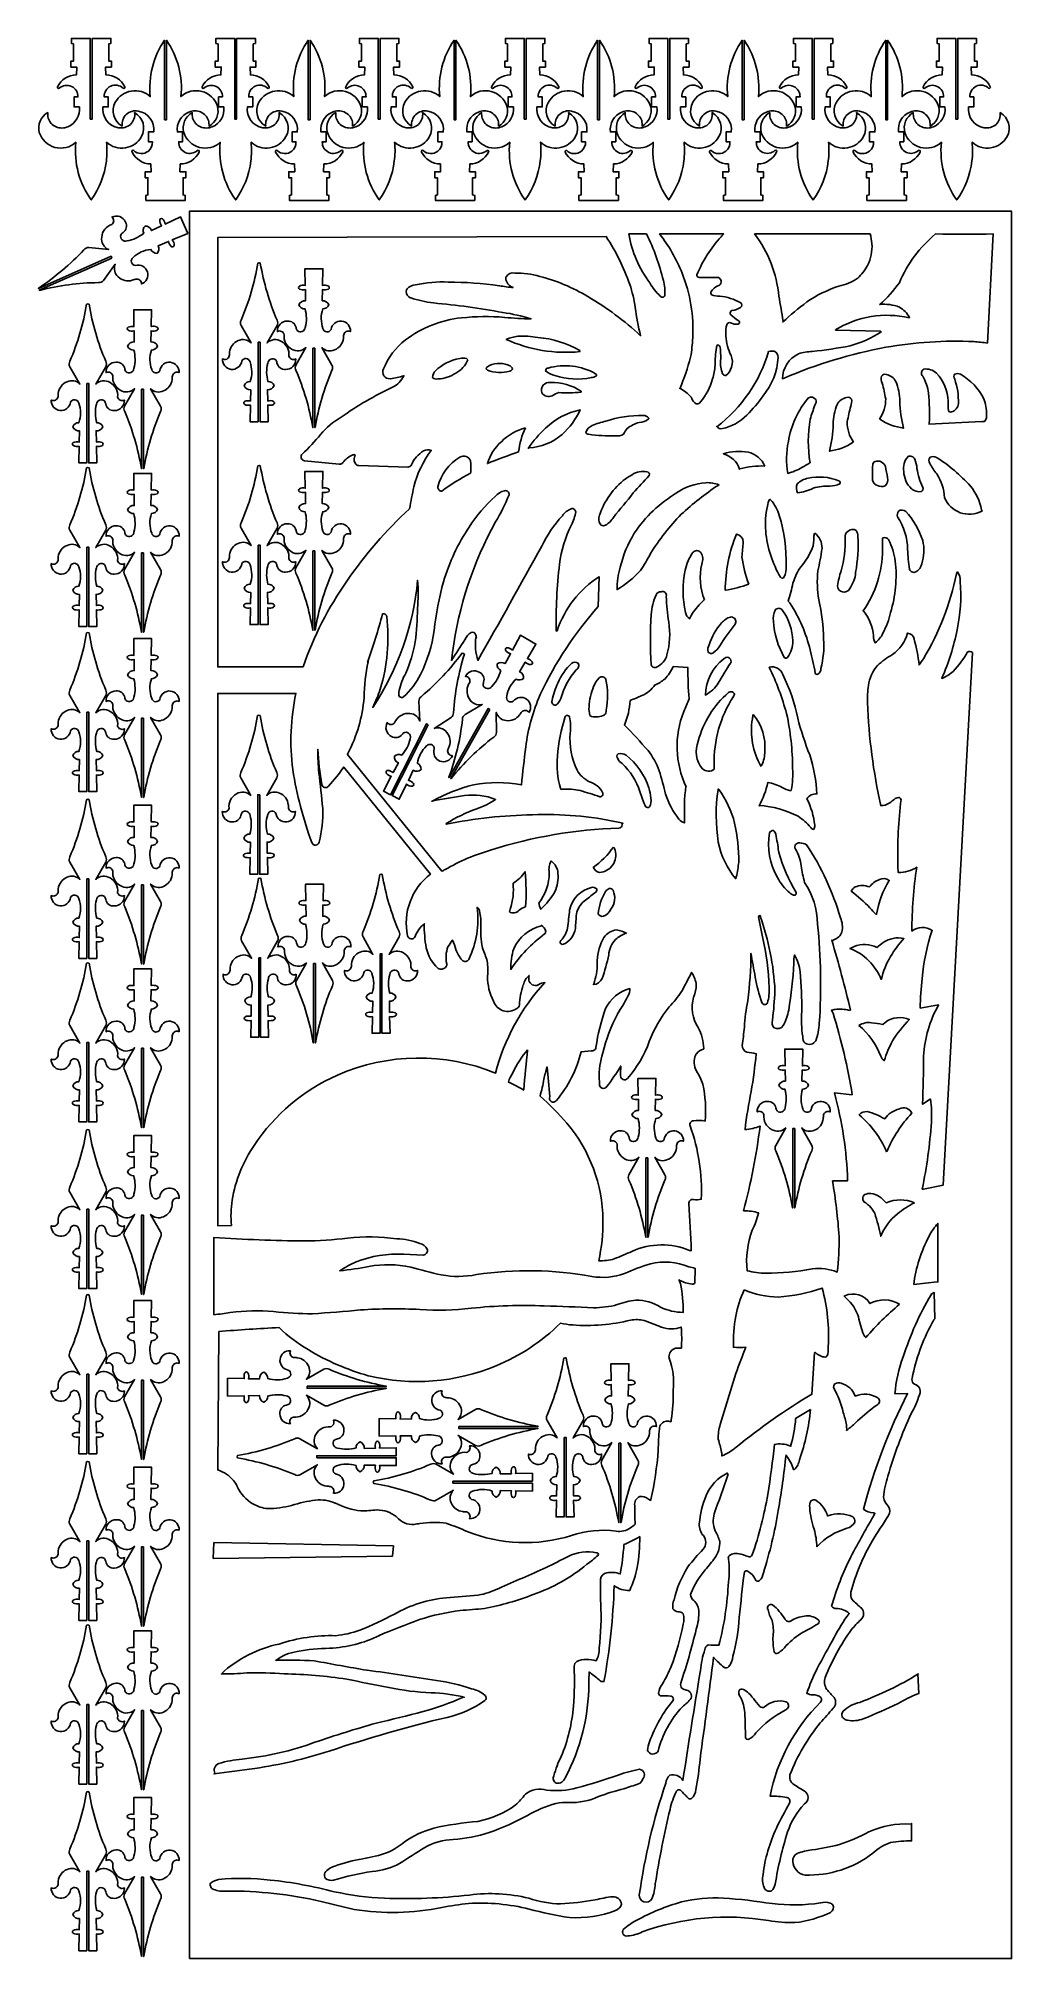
# Model space of a CAD drawing. Header units: millimetres. Extents: x -497 to 497, y -981 to 981.
import ezdxf

# ---------------------------------------------------------------- set-up
doc = ezdxf.new("R2010")
doc.units = ezdxf.units.MM
doc.layers.add('Image', color=70, linetype='Continuous')

msp = doc.modelspace()

# ---------------------------------------------------------------- linework, layer by layer
at = {"layer": 'Image'}
for points in [[(-427.7, 855.4, -0.125752), (-443.2, 815.8, -0.183089), (-458.9, 874.6, -0.543378), (-496.2, 884.5, -0.342025), (-487.6, 904.9, 0.070962), (-487.2, 899.2, 0.442806), (-467.1, 890.5, 0.342044), (-455.3, 910.7), (-460.7, 910.7), (-460.7, 920.9), (-456.7, 920.9, 0.668348), (-475.8, 929.8, -0.693962), (-477.5, 931.3, -0.285476), (-458.3, 943.5), (-458, 951.5), (-464, 951.5), (-464, 957.6), (-461.2, 957.6), (-461.2, 975.2), (-463.4, 975.7), (-463.4, 980.8), (-444.2, 980.8), (-444.2, 898.3), (-442.2, 898.3), (-442.2, 980.8), (-423.1, 980.8), (-423.1, 975.7), (-425.3, 975.2), (-425.3, 957.6), (-422.5, 957.6), (-422.5, 951.5), (-428.5, 951.5), (-428.2, 943.5, -0.285657), (-408.9, 931.3, -0.693962), (-410.6, 929.8, 0.690194), (-429.8, 920.9), (-425.8, 920.9), (-425.8, 910.7), (-431.2, 910.7, 0.402273), (-415.4, 889.5, 0.514022), (-398.8, 904.9, -0.411255), (-391.8, 880.4, -0.476881), (-427.5, 874.6, -0.056015)], [(-280.1, 855.4, -0.125752), (-295.6, 815.8, -0.183089), (-311.3, 874.6, -0.543378), (-348.6, 884.5, -0.342025), (-340, 904.9, 0.070962), (-339.6, 899.2, 0.442806), (-319.5, 890.5, 0.342044), (-307.7, 910.7), (-313.1, 910.7), (-313.1, 920.9), (-309.1, 920.9, 0.668348), (-328.2, 929.8, -0.693962), (-329.9, 931.3, -0.285476), (-310.7, 943.5), (-310.4, 951.5), (-316.4, 951.5), (-316.4, 957.6), (-313.6, 957.6), (-313.6, 975.2), (-315.8, 975.7), (-315.8, 980.8), (-296.6, 980.8), (-296.6, 898.3), (-294.6, 898.3), (-294.6, 980.8), (-275.5, 980.8), (-275.5, 975.7), (-277.7, 975.2), (-277.7, 957.6), (-274.9, 957.6), (-274.9, 951.5), (-280.9, 951.5), (-280.6, 943.5, -0.285657), (-261.4, 931.3, -0.693962), (-263, 929.8, 0.690194), (-282.2, 920.9), (-278.2, 920.9), (-278.2, 910.7), (-283.6, 910.7, 0.402273), (-267.8, 889.5, 0.514022), (-251.2, 904.9, -0.411255), (-244.2, 880.4, -0.476881), (-279.9, 874.6, -0.056015)], [(-384.8, 865.6, -0.382105), (-399.8, 866.3, 0.693962), (-401.5, 864.7, 0.285657), (-382.3, 852.5), (-381.9, 844.5), (-388, 844.5), (-388, 838.4), (-385.2, 838.4), (-385.2, 820.8), (-387.3, 820.3), (-387.3, 815.3), (-347.1, 815.3), (-347.1, 820.3), (-349.3, 820.8), (-349.3, 838.4), (-346.5, 838.4), (-346.5, 844.5), (-352.5, 844.5), (-352.2, 852.5, 0.285476), (-332.9, 864.7, 0.693962), (-334.6, 866.3, -0.668348), (-353.8, 875.1), (-349.8, 875.1), (-349.8, 885.3), (-355.1, 885.3, -0.342044), (-343.3, 905.5, -0.442806), (-323.3, 896.8, -0.070962), (-322.8, 891.1, 0.342025), (-314.2, 911.5, 0.543378), (-351.5, 921.4, 0.177955), (-366.2, 978.9), (-366.2, 897.7), (-368.3, 897.7), (-368.3, 978.8, 0.17769), (-382.9, 921.4, 0.476881), (-418.6, 915.6, 0.411255), (-411.6, 891.1, -0.514022), (-395.1, 906.5, -0.402273), (-379.3, 885.3), (-384.7, 885.3), (-384.7, 875.1), (-380.7, 875.1, -0.243794)], [(-238.1, 865.6, -0.382105), (-253.1, 866.3, 0.693962), (-254.8, 864.7, 0.285657), (-235.6, 852.5), (-235.2, 844.5), (-241.3, 844.5), (-241.3, 838.4), (-238.5, 838.4), (-238.5, 820.8), (-240.7, 820.3), (-240.7, 815.3), (-200.4, 815.3), (-200.4, 820.3), (-202.6, 820.8), (-202.6, 838.4), (-199.8, 838.4), (-199.8, 844.5), (-205.8, 844.5), (-205.5, 852.5, 0.285476), (-186.2, 864.7, 0.693962), (-187.9, 866.3, -0.668348), (-207.1, 875.1), (-203.1, 875.1), (-203.1, 885.3), (-208.5, 885.3, -0.342044), (-196.6, 905.5, -0.442806), (-176.6, 896.8, -0.070962), (-176.1, 891.1, 0.342025), (-167.6, 911.5, 0.543378), (-204.8, 921.4, 0.177955), (-219.5, 978.9), (-219.5, 897.7), (-221.6, 897.7), (-221.6, 978.8, 0.17769), (-236.2, 921.4, 0.476881), (-271.9, 915.6, 0.411255), (-264.9, 891.1, -0.514022), (-248.4, 906.5, -0.402273), (-232.6, 885.3), (-238, 885.3), (-238, 875.1), (-234, 875.1, -0.243794)], [(-133.5, 855.4, -0.125752), (-148.9, 815.8, -0.183089), (-164.6, 874.6, -0.543378), (-201.9, 884.5, -0.342025), (-193.3, 904.9, 0.070962), (-192.9, 899.2, 0.442806), (-172.8, 890.5, 0.342044), (-161, 910.7), (-166.4, 910.7), (-166.4, 920.9), (-162.4, 920.9, 0.668348), (-181.6, 929.8, -0.693962), (-183.2, 931.3, -0.285476), (-164, 943.5), (-163.7, 951.5), (-169.7, 951.5), (-169.7, 957.6), (-166.9, 957.6), (-166.9, 975.2), (-169.1, 975.7), (-169.1, 980.8), (-149.9, 980.8), (-149.9, 898.3), (-147.9, 898.3), (-147.9, 980.8), (-128.8, 980.8), (-128.8, 975.7), (-131, 975.2), (-131, 957.6), (-128.2, 957.6), (-128.2, 951.5), (-134.2, 951.5), (-133.9, 943.5, -0.285657), (-114.7, 931.3, -0.693962), (-116.3, 929.8, 0.690194), (-135.5, 920.9), (-131.5, 920.9), (-131.5, 910.7), (-136.9, 910.7, 0.402273), (-121.1, 889.5, 0.514022), (-104.6, 904.9, -0.411255), (-97.6, 880.4, -0.476881), (-133.2, 874.6, -0.056015)], [(-89, 865.6, -0.382105), (-104, 866.3, 0.693962), (-105.7, 864.7, 0.285657), (-86.5, 852.5), (-86.2, 844.5), (-92.2, 844.5), (-92.2, 838.4), (-89.4, 838.4), (-89.4, 820.8), (-91.6, 820.3), (-91.6, 815.3), (-51.3, 815.3), (-51.3, 820.3), (-53.5, 820.8), (-53.5, 838.4), (-50.7, 838.4), (-50.7, 844.5), (-56.7, 844.5), (-56.4, 852.5, 0.285476), (-37.2, 864.7, 0.693962), (-38.8, 866.3, -0.668348), (-58, 875.1), (-54, 875.1), (-54, 885.3), (-59.4, 885.3, -0.342044), (-47.6, 905.5, -0.442806), (-27.5, 896.8, -0.070962), (-27, 891.1, 0.342025), (-18.5, 911.5, 0.543378), (-55.7, 921.4, 0.177955), (-70.5, 978.9), (-70.5, 897.7), (-72.5, 897.7), (-72.5, 978.8, 0.17769), (-87.1, 921.4, 0.476881), (-122.8, 915.6, 0.411255), (-115.8, 891.1, -0.514022), (-99.3, 906.5, -0.402273), (-83.5, 885.3), (-88.9, 885.3), (-88.9, 875.1), (-84.9, 875.1, -0.243794)], [(15.6, 855.4, -0.125752), (0.1, 815.8, -0.183089), (-15.6, 874.6, -0.543378), (-52.8, 884.5, -0.342025), (-44.3, 904.9, 0.070962), (-43.8, 899.2, 0.442806), (-23.8, 890.5, 0.342044), (-11.9, 910.7), (-17.3, 910.7), (-17.3, 920.9), (-13.3, 920.9, 0.668348), (-32.5, 929.8, -0.693962), (-34.2, 931.3, -0.285476), (-14.9, 943.5), (-14.6, 951.5), (-20.6, 951.5), (-20.6, 957.6), (-17.8, 957.6), (-17.8, 975.2), (-20, 975.7), (-20, 980.8), (-0.8, 980.8), (-0.8, 898.3), (1.2, 898.3), (1.2, 980.8), (20.3, 980.8), (20.3, 975.7), (18.1, 975.2), (18.1, 957.6), (20.9, 957.6), (20.9, 951.5), (14.9, 951.5), (15.2, 943.5, -0.285657), (34.4, 931.3, -0.693962), (32.7, 929.8, 0.690194), (13.6, 920.9), (17.6, 920.9), (17.6, 910.7), (12.2, 910.7, 0.402273), (28, 889.5, 0.514022), (44.5, 904.9, -0.411255), (51.5, 880.4, -0.476881), (15.8, 874.6, -0.056015)], [(57.7, 865.6, -0.382105), (42.6, 866.3, 0.693962), (41, 864.7, 0.285657), (60.2, 852.5), (60.5, 844.5), (54.5, 844.5), (54.5, 838.4), (57.3, 838.4), (57.3, 820.8), (55.1, 820.3), (55.1, 815.3), (95.4, 815.3), (95.4, 820.3), (93.2, 820.8), (93.2, 838.4), (96, 838.4), (96, 844.5), (90, 844.5), (90.3, 852.5, 0.285476), (109.5, 864.7, 0.693962), (107.9, 866.3, -0.668348), (88.7, 875.1), (92.7, 875.1), (92.7, 885.3), (87.3, 885.3, -0.342044), (99.1, 905.5, -0.442806), (119.2, 896.8, -0.070962), (119.6, 891.1, 0.342025), (128.2, 911.5, 0.543378), (91, 921.4, 0.177955), (76.2, 978.9), (76.2, 897.7), (74.2, 897.7), (74.2, 978.8, 0.17769), (59.5, 921.4, 0.476881), (23.9, 915.6, 0.411255), (30.9, 891.1, -0.514022), (47.4, 906.5, -0.402273), (63.2, 885.3), (57.8, 885.3), (57.8, 875.1), (61.8, 875.1, -0.243794)], [(162.3, 855.4, -0.125752), (146.8, 815.8, -0.183089), (131.1, 874.6, -0.543378), (93.9, 884.5, -0.342025), (102.4, 904.9, 0.070962), (102.9, 899.2, 0.442806), (122.9, 890.5, 0.342044), (134.8, 910.7), (129.4, 910.7), (129.4, 920.9), (133.4, 920.9, 0.668348), (114.2, 929.8, -0.693962), (112.5, 931.3, -0.285476), (131.8, 943.5), (132.1, 951.5), (126.1, 951.5), (126.1, 957.6), (128.9, 957.6), (128.9, 975.2), (126.7, 975.7), (126.7, 980.8), (145.8, 980.8), (145.8, 898.3), (147.9, 898.3), (147.9, 980.8), (167, 980.8), (167, 975.7), (164.8, 975.2), (164.8, 957.6), (167.6, 957.6), (167.6, 951.5), (161.6, 951.5), (161.9, 943.5, -0.285657), (181.1, 931.3, -0.693962), (179.4, 929.8, 0.690194), (160.3, 920.9), (164.3, 920.9), (164.3, 910.7), (158.9, 910.7, 0.402273), (174.7, 889.5, 0.514022), (191.2, 904.9, -0.411255), (198.2, 880.4, -0.476881), (162.5, 874.6, -0.056015)], [(205.3, 865.6, -0.382105), (190.2, 866.3, 0.693962), (188.6, 864.7, 0.285657), (207.8, 852.5), (208.1, 844.5), (202.1, 844.5), (202.1, 838.4), (204.9, 838.4), (204.9, 820.8), (202.7, 820.3), (202.7, 815.3), (243, 815.3), (243, 820.3), (240.8, 820.8), (240.8, 838.4), (243.6, 838.4), (243.6, 844.5), (237.6, 844.5), (237.9, 852.5, 0.285476), (257.1, 864.7, 0.693962), (255.4, 866.3, -0.668348), (236.3, 875.1), (240.3, 875.1), (240.3, 885.3), (234.9, 885.3, -0.342044), (246.7, 905.5, -0.442806), (266.8, 896.8, -0.070962), (267.2, 891.1, 0.342025), (275.8, 911.5, 0.543378), (238.5, 921.4, 0.177955), (223.8, 978.9), (223.8, 897.7), (221.8, 897.7), (221.8, 978.8, 0.17769), (207.1, 921.4, 0.476881), (171.4, 915.6, 0.411255), (178.4, 891.1, -0.514022), (195, 906.5, -0.402273), (210.8, 885.3), (205.4, 885.3), (205.4, 875.1), (209.4, 875.1, -0.243794)], [(309.9, 855.4, -0.125752), (294.4, 815.8, -0.183089), (278.7, 874.6, -0.543378), (241.4, 884.5, -0.342025), (250, 904.9, 0.070962), (250.5, 899.2, 0.442806), (270.5, 890.5, 0.342044), (282.3, 910.7), (277, 910.7), (277, 920.9), (281, 920.9, 0.668348), (261.8, 929.8, -0.693962), (260.1, 931.3, -0.285476), (279.4, 943.5), (279.7, 951.5), (273.7, 951.5), (273.7, 957.6), (276.5, 957.6), (276.5, 975.2), (274.3, 975.7), (274.3, 980.8), (293.4, 980.8), (293.4, 898.3), (295.5, 898.3), (295.5, 980.8), (314.5, 980.8), (314.5, 975.7), (312.4, 975.2), (312.4, 957.6), (315.2, 957.6), (315.2, 951.5), (309.1, 951.5), (309.5, 943.5, -0.285657), (328.7, 931.3, -0.693962), (327, 929.8, 0.690194), (307.9, 920.9), (311.9, 920.9), (311.9, 910.7), (306.5, 910.7, 0.402273), (322.3, 889.5, 0.514022), (338.8, 904.9, -0.411255), (345.8, 880.4, -0.476881), (310.1, 874.6, -0.056015)], [(352, 865.6, -0.382105), (336.9, 866.3, 0.693962), (335.2, 864.7, 0.285657), (354.5, 852.5), (354.8, 844.5), (348.8, 844.5), (348.8, 838.4), (351.6, 838.4), (351.6, 820.8), (349.4, 820.3), (349.4, 815.3), (389.7, 815.3), (389.7, 820.3), (387.5, 820.8), (387.5, 838.4), (390.3, 838.4), (390.3, 844.5), (384.3, 844.5), (384.6, 852.5, 0.285476), (403.8, 864.7, 0.693962), (402.1, 866.3, -0.668348), (383, 875.1), (387, 875.1), (387, 885.3), (381.6, 885.3, -0.342044), (393.4, 905.5, -0.442806), (413.5, 896.8, -0.070962), (413.9, 891.1, 0.342025), (422.5, 911.5, 0.543378), (385.2, 921.4, 0.177955), (370.5, 978.9), (370.5, 897.7), (368.5, 897.7), (368.5, 978.8, 0.17769), (353.8, 921.4, 0.476881), (318.1, 915.6, 0.411255), (325.1, 891.1, -0.514022), (341.7, 906.5, -0.402273), (357.5, 885.3), (352.1, 885.3), (352.1, 875.1), (356.1, 875.1, -0.243794)], [(456.6, 855.4, -0.125752), (441.1, 815.8, -0.183089), (425.4, 874.6, -0.543378), (388.1, 884.5, -0.342025), (396.7, 904.9, 0.070962), (397.2, 899.2, 0.442806), (417.2, 890.5, 0.342044), (429, 910.7), (423.7, 910.7), (423.7, 920.9), (427.7, 920.9, 0.668348), (408.5, 929.8, -0.693962), (406.8, 931.3, -0.285476), (426.1, 943.5), (426.4, 951.5), (420.3, 951.5), (420.3, 957.6), (423.2, 957.6), (423.2, 975.2), (421, 975.7), (421, 980.8), (440.1, 980.8), (440.1, 898.3), (442.1, 898.3), (442.1, 980.8), (461.2, 980.8), (461.2, 975.7), (459.1, 975.2), (459.1, 957.6), (461.9, 957.6), (461.9, 951.5), (455.8, 951.5), (456.2, 943.5, -0.285657), (475.4, 931.3, -0.693962), (473.7, 929.8, 0.690194), (454.6, 920.9), (458.5, 920.9), (458.5, 910.7), (453.2, 910.7, 0.402273), (469, 889.5, 0.514022), (485.5, 904.9, -0.411255), (492.5, 880.4, -0.476881), (456.8, 874.6, -0.056015)], [(-422.1, 756.3), (-422.9, 758.2), (-497.1, 725.4, -0.210658), (-497, 725.7, 0.059291), (-450.6, 764.9, -0.248044), (-445.7, 767.1), (-425.3, 765, -0.35116), (-432.5, 777.7, -0.304334), (-422.2, 790.7, 0.502435), (-422, 798.2, -0.435338), (-408.1, 793.2, -0.382908), (-410.7, 782.4, 0.133888), (-413, 779.9, 0.600156), (-406.7, 773.9, 0.13246), (-389.5, 781.7, -0.331722), (-388.2, 789.1, -0.340003), (-381.7, 784.5), (-371.3, 789.4, -0.183169), (-373.2, 795.1, -0.599927), (-370.5, 796.4, -0.176895), (-367.5, 791.1), (-351.9, 798.4), (-344.6, 781.6), (-360.4, 775, -0.180821), (-358.5, 769.3, -0.599927), (-361.2, 768, -0.179213), (-364.2, 773.4), (-374.8, 769, -0.340003), (-375.9, 761.1, -0.28982), (-382.2, 765.2, 0.166429), (-400.4, 756.9, 0.704438), (-398, 748.8, -0.969952), (-391.9, 729.9, 0.483016), (-397.6, 734.9, 0.02743), (-401.2, 733.7, -0.277564), (-415.6, 737.1, -0.318641), (-418.7, 750), (-430.8, 733.5, -0.248044), (-435.8, 731.3, 0.059291), (-496, 723.4, -0.209547), (-496.3, 723.6)], [(-226.7, 338.7, -0.070253), (-182, 426.4, -0.056653), (-117.9, 500.3, -0.01433), (-113.5, 522.7, -0.004741), (-113.5, 522.8, -0.101748), (-95.8, 559.9, 0.21198), (-103.6, 559.3, 0.151306), (-116.1, 545.2, -0.30387), (-119.8, 542.8), (-169.8, 544.4, -0.206993), (-172.7, 545.8, -0.274241), (-174.1, 553.3, -0.044209), (-173.8, 553.9, 0.750391), (-175.3, 555.5, -0.03091), (-175.8, 555.3, 0.147235), (-186.1, 547.4, -0.265233), (-189.7, 545.8), (-225.3, 549.3, -0.641252), (-227.6, 556.1, 0.025497), (-208.8, 576.1, -0.096825), (-187.9, 593.7, -0.046013), (-135.2, 624.4, 0.150788), (-123.7, 636.1, -0.008689), (-123.8, 636.1, -0.029133), (-137.5, 633.1, -0.023772), (-137.9, 633.1, -0.574365), (-144.5, 643.1, -0.13821), (-122.1, 672.7, -0.000122), (-122.1, 672.7, -0.135207), (-65, 695.3, -0.001262), (-65, 695.3, -0.045259), (-20.8, 695.8, -0.00629), (-20.7, 695.8, 0.02302), (6.2, 694.3, 0.04319), (-22.6, 700.7, -0.012634), (-22.8, 700.8, 0.023636), (-93.5, 710.5, -0.01027), (-93.6, 710.5, -0.042971), (-116.8, 715.6, -0.042504), (-117.4, 715.9, -0.28009), (-121.4, 722.3, -0.188324), (-120.4, 725, -0.204807), (-112, 728.9, -0.069218), (-78.5, 731.8, -0.034051), (-26.2, 728.1, -0.011152), (-26, 728.1, 0.02707), (-12.1, 726.3, 0.007265), (-13.7, 727, -0.014897), (-13.9, 727.1, -0.204945), (-19.5, 734.1, -0.197511), (-19.2, 737.1, -0.335805), (-10.4, 741, -0.077716), (15.1, 737.7, -0.074177), (64.2, 717, -0.056452), (118.1, 677, -0.032617), (112.6, 705.9, 0.050003), (107, 729.4, 0.060471), (82.9, 778.3), (-313.9, 777.3), (-313.9, 338.7)], [(124.3, 781), (106, 781, 0.118135), (127.6, 730.9, 0.075309), (138.2, 717.6, 0.672115), (142.8, 718.1, 0.083037), (141.4, 733.5, 0.051176)], [(203, 781), (137.5, 781, -0.071419), (160.5, 740.9, -0.107822), (171.4, 674.8, -0.031288), (169.2, 655.3, -0.032142), (158.3, 622.9), (158.1, 623.3, -0.120439), (169.6, 614.2, -0.013297), (170.5, 612.9, 0.208119), (175, 607.6, 0.016082), (175.6, 607.3, 0.234395), (179.3, 609.4, 0.099653), (191.7, 632.9, 0.053086), (194.2, 646.6, -0.042046), (195.6, 664.9, -0.211011), (196.7, 667.8, -0.243397), (199.1, 666, -0.047965), (199.3, 665.5, -0.035683), (200, 653.5, 0.109794), (201.3, 639.8, 0.307912), (203.6, 636.6, 0.104013), (205.2, 636.3, 0.14732), (211.1, 645, 0.173925), (210.5, 656.9, -0.09936), (205.3, 676.6, -0.11628), (206.4, 689.2, -0.313145), (210, 690.2, 0.149086), (217.7, 688.8, 0.315525), (219.2, 690.5, 0.275593), (218.3, 692.4, -0.056456), (210.3, 698.5, -0.436023), (210.6, 702.3, -0.099829), (211.7, 702.9, 0.106417), (220.2, 705.9, 0.536182), (220.4, 710.5, 0.112539), (198.9, 717.5, -0.13085), (190.7, 718.8, -0.314406), (190.1, 722.3, -0.132601), (197.1, 728, 0.225376), (200.1, 730.6, 0.326161), (198.8, 735.7, 0.067449), (197.7, 736.4, 0.00482), (178, 736.5, -0.266886), (175.8, 738, -0.116263), (175.5, 739.1, -0.085397), (200.4, 778.2, -0.006839)], [(234.5, 781, -0.068849), (251.4, 750.9, -0.07056), (259.3, 717.4, -0.012715), (263.7, 692), (263.4, 691.1, -0.019744), (287.9, 711.5, -0.070182), (320.7, 727.7, 0.091664), (339.4, 735.5), (339.9, 735.9, 0.092646), (349.9, 748.8, 0.138231), (354.4, 771.2, 0.059173), (352.5, 781)], [(264.8, 633.7, -0.055717), (368.7, 665.2, -0.055341), (458.6, 671, -0.026801), (472.4, 669.5), (478.4, 781, -0.00537), (419.4, 781, 0.11968), (382.5, 731.2, -0.056099), (362.5, 708.9, -0.123532), (382.5, 706.2, -0.13944), (392.9, 695.7), (392.5, 695.4, 0.195549), (317.1, 682.9), (317.5, 682.7), (362.7, 681.6), (363.9, 680.9, -0.079667), (332.2, 666.7, -0.018908), (293.5, 660.9, 0.074719), (279.4, 658.6, 0.284008), (263, 633)], [(-272.7, 670.3), (-270.7, 670.3), (-270.7, 589.1), (-262.5, 589.1), (-262.9, 606.2, 0.176895), (-256.8, 606.8, 0.599927), (-256.9, 609.9, 0.183169), (-262.9, 610.4), (-263.2, 621.9, 0.340003), (-256.4, 626.1, 0.331722), (-262.6, 630.2, -0.13246), (-262.8, 649, -0.600156), (-254.7, 652.4, -0.133888), (-253.4, 649.3, 0.382908), (-244.6, 642.6, 0.435338), (-234.3, 653.3, -0.502435), (-241.2, 656.5, 0.304334), (-248.9, 671.2, 0.35116), (-263.5, 669.7), (-253.3, 687.4, 0.248044), (-253.3, 692.9, -0.059291), (-270.4, 751.2, 0.319458), (-272.9, 751.2, -0.059291), (-290, 692.9, 0.248044), (-290.1, 687.4), (-279.8, 669.7, 0.318641), (-292.9, 672, 0.277564), (-301.8, 660.2, -0.02743), (-302.1, 656.5, -0.483016), (-309, 653.3, 0.969952), (-289.3, 651.2, -0.704438), (-280.9, 650.2, -0.166429), (-280.7, 630.2, 0.331722), (-287, 626.1, 0.340003), (-280.2, 621.9), (-280.4, 610.4, 0.179213), (-286.5, 609.8, 0.599927), (-286.4, 606.8, 0.180821), (-280.5, 606.2), (-280.8, 589.1), (-272.7, 589.1)], [(-214.7, 664.3), (-216.7, 664.3), (-216.7, 583.2, -0.210658), (-216.9, 583.4, 0.059291), (-234, 641.7, -0.248044), (-234.1, 647.1), (-223.9, 664.9, -0.35116), (-238.5, 663.4, -0.304334), (-246.1, 678.1, 0.502435), (-253, 681.3, -0.435338), (-242.8, 692, -0.382908), (-233.9, 685.3, 0.133888), (-232.6, 682.2, 0.600156), (-224.5, 685.5, 0.13246), (-224.7, 704.4, -0.331722), (-231, 708.5, -0.340003), (-224.2, 712.7), (-224.4, 724.1, -0.183169), (-230.4, 724.7, -0.599927), (-230.5, 727.7, -0.176895), (-224.5, 728.4), (-224.8, 745.5), (-206.5, 745.5), (-206.9, 728.4, -0.180821), (-200.9, 727.8, -0.599927), (-200.8, 724.7, -0.179213), (-207, 724.1), (-207.2, 712.7, -0.340003), (-200.4, 708.5, -0.28982), (-206.7, 704.4, 0.166429), (-206.4, 684.4, 0.704438), (-198.1, 683.4, -0.969952), (-178.4, 681.3, 0.483016), (-185.2, 678.1, 0.02743), (-185.5, 674.3, -0.277564), (-194.5, 662.6, -0.318641), (-207.5, 664.9), (-197.3, 647.1, -0.248044), (-197.3, 641.7, 0.059291), (-214.4, 583.4, -0.209547), (-214.7, 583.2)], [(-447.7, 628.3), (-445.7, 628.3), (-445.7, 547.1), (-437.5, 547.1), (-437.9, 564.2, 0.176895), (-431.8, 564.8, 0.599927), (-431.9, 567.9, 0.183169), (-437.9, 568.4), (-438.2, 579.9, 0.340003), (-431.4, 584.1, 0.331722), (-437.6, 588.2, -0.13246), (-437.8, 607, -0.600156), (-429.7, 610.4, -0.133888), (-428.4, 607.3, 0.382908), (-419.6, 600.6, 0.435338), (-409.3, 611.3, -0.502435), (-416.2, 614.5, 0.304334), (-423.9, 629.2, 0.35116), (-438.5, 627.7), (-428.3, 645.4, 0.248044), (-428.3, 650.9, -0.059291), (-445.4, 709.2, 0.319458), (-447.9, 709.2, -0.059291), (-465, 650.9, 0.248044), (-465.1, 645.4), (-454.8, 627.7, 0.318641), (-467.9, 630, 0.277564), (-476.8, 618.2, -0.02743), (-477.1, 614.5, -0.483016), (-484, 611.3, 0.969952), (-464.3, 609.2, -0.704438), (-455.9, 608.2, -0.166429), (-455.7, 588.2, 0.331722), (-462, 584.1, 0.340003), (-455.2, 579.9), (-455.4, 568.4, 0.179213), (-461.5, 567.8, 0.599927), (-461.4, 564.8, 0.180821), (-455.5, 564.2), (-455.8, 547.1), (-447.7, 547.1)], [(-389.7, 622.3), (-391.7, 622.3), (-391.7, 541.2, -0.210658), (-391.9, 541.4, 0.059291), (-409, 599.7, -0.248044), (-409.1, 605.1), (-398.9, 622.9, -0.35116), (-413.5, 621.4, -0.304334), (-421.1, 636.1, 0.502435), (-428, 639.3, -0.435338), (-417.8, 650, -0.382908), (-408.9, 643.3, 0.133888), (-407.6, 640.2, 0.600156), (-399.5, 643.5, 0.13246), (-399.7, 662.4, -0.331722), (-406, 666.5, -0.340003), (-399.2, 670.7), (-399.4, 682.1, -0.183169), (-405.4, 682.7, -0.599927), (-405.5, 685.7, -0.176895), (-399.5, 686.4), (-399.8, 703.5), (-381.5, 703.5), (-381.9, 686.4, -0.180821), (-375.9, 685.8, -0.599927), (-375.8, 682.7, -0.179213), (-382, 682.1), (-382.2, 670.7, -0.340003), (-375.4, 666.5, -0.28982), (-381.7, 662.4, 0.166429), (-381.4, 642.4, 0.704438), (-373.1, 641.4, -0.969952), (-353.4, 639.3, 0.483016), (-360.2, 636.1, 0.02743), (-360.5, 632.3, -0.277564), (-369.5, 620.6, -0.318641), (-382.5, 622.9), (-372.3, 605.1, -0.248044), (-372.3, 599.7, 0.059291), (-389.4, 541.4, -0.209547), (-389.7, 541.2)], [(56, 661.8, 0.109794), (13, 675.3, 0.056179), (-7.2, 676.5, 0.066282), (-19.2, 673.3, 0.132276), (56.2, 660.8, 0.176858)], [(-58.5, 652.5, -0.173408), (-70.6, 638.9, -0.130482), (-88.9, 632.9, -0.287618), (-94.4, 634.4, -0.180791), (-91.5, 641.1, -0.158045), (-66.7, 653.7, -0.14817), (-59.8, 653.6, -0.127873)], [(-12.7, 643.4, -0.269196), (-15.6, 640.8, -0.15087), (-38.3, 641.7, -0.142232), (-39.7, 643.3, -0.239256), (-36.3, 646.6, -0.229891), (-15.2, 646.2, -0.164868)], [(196, 584.1, 0.158687), (248.9, 660.9, -0.083571), (254.6, 661.2, -0.27766), (258.6, 654.9, -0.158514), (243.3, 615.6, -0.045285), (226.6, 595.9, -0.147818), (201.7, 582.1, -0.311336), (195.8, 584.5)], [(57, 619.4, 0.874802), (57.3, 620.3, 0.152847), (26.1, 629.3, 0.563483), (17.1, 618.7, 0.367131), (27.9, 615.7, -0.109815), (34.6, 618.9, 0.041457)], [(72.9, 636.2, 0.399385), (72.1, 638.2, 0.199752), (23.6, 644, 0.485403), (21.1, 641.1, 0.101265), (30.6, 636.3, 0.132419), (67.7, 634.3, 0.175719)], [(362.2, 591.8, 0.1557), (368.5, 612.5, 0.016663), (365, 628.5, -0.14797), (364.1, 635.6, -0.305411), (369.1, 637.5, -0.233597), (378.8, 630.2, -0.096163), (383, 610.1, 0.063277), (386.8, 582.7), (386.9, 582.7, -0.114416), (362.4, 591.7)], [(413, 587.4, 0.034011), (412.3, 618.4, 0.094734), (406.3, 635.7, -0.504838), (407.4, 642.9, -0.237109), (420.4, 638.7, -0.181586), (432.5, 610.3, 0.070621), (432.6, 600.6, 0.426753), (435.8, 599.2, 0.308438), (442.8, 607.7, 0.091465), (439, 632.7, -0.371966), (439.1, 637.8, -0.216292), (444.8, 637.6, -0.16251), (468.7, 612.4, -0.109609), (471.4, 596.7, -0.218881), (469.9, 589.9, -0.190384), (466.7, 589.3), (412.6, 586.6, 0.037992)], [(289.6, 613.6, 0.135411), (269.1, 569, 0.094059), (268.4, 536.4, 0.066353), (282.8, 542.3, 0.005462), (290.9, 547.1), (291.2, 547.2, -0.085705), (291.4, 591.8, -0.015323), (296.2, 606, 0.221704), (297.1, 611.9, 0.37923)], [(335.6, 568.3, -0.1557), (329.2, 589, -0.016663), (332.8, 605.1, 0.14797), (333.6, 612.2, 0.305411), (328.6, 614, 0.233597), (318.9, 606.7, 0.096163), (314.8, 586.7, -0.063277), (311, 559.2), (310.8, 559.2, 0.114416), (335.4, 568.2)], [(3.9, 562.5, 0.171406), (37.9, 576.3, 0.102962), (56.4, 601.2, 0.144732), (21.1, 582.7, 0.049874), (3.3, 562, -0.114898)], [(126.4, 592.9, 0.219096), (120.7, 595.6, 0.080648), (82.6, 589.7, 0.052945), (68.6, 585.3, 0.212147), (62.1, 578.2, 0.302887), (65, 576.4, 0.044686), (92.2, 574.9, 0.192265), (100.8, 576.6, -0.026199), (104.3, 582.3, -0.096105), (116.7, 588.4, 0.181817), (126.2, 592.1, 0.131427)], [(0.4, 582.8, 0.083975), (-6.5, 558.4, 0.014394), (-38.4, 546.5, -0.143557), (-24.1, 568.8, -0.136093)], [(-55.7, 536.8, 0.032322), (-85, 518.3, -0.475789), (-88.9, 522.6, -0.203239), (-66.5, 553.1, -0.491971), (-55.8, 549.1, -0.075475), (-55.5, 537.3, -0.305697)], [(245.1, 543.9, 0.236139), (228.1, 558.1, 0.120488), (202.7, 556.4, -0.24074), (219.3, 540.7), (219.4, 540.9, -0.08176)], [(405, 517.9, 0.419599), (406.3, 522, -0.058639), (400.4, 541.5, 0.10443), (398.2, 550.9, 0.432266), (391.3, 553.6, 0.240959), (387, 538.4, 0.198356), (394.8, 520.7, 0.236412)], [(428.6, 511.6, 0.134333), (420.7, 535.8, -0.056725), (413.7, 546.6, -0.34853), (413.8, 552.9, -0.233165), (420.5, 552.8, -0.067189), (455, 523.5, -0.125582), (466.5, 499.2, 0.03416), (466.9, 497.9, -0.442103)], [(-447.7, 461.2), (-445.7, 461.2), (-445.7, 380), (-437.5, 380), (-437.9, 397.1, 0.176895), (-431.8, 397.7, 0.599927), (-431.9, 400.8, 0.183169), (-437.9, 401.4), (-438.2, 412.8, 0.340003), (-431.4, 417, 0.331722), (-437.6, 421.1, -0.13246), (-437.8, 440, -0.600156), (-429.7, 443.3, -0.133888), (-428.4, 440.2, 0.382908), (-419.6, 433.5, 0.435338), (-409.3, 444.2, -0.502435), (-416.2, 447.4, 0.304334), (-423.9, 462.1, 0.35116), (-438.5, 460.6), (-428.3, 478.4, 0.248044), (-428.3, 483.8, -0.059291), (-445.4, 542.1, 0.319458), (-447.9, 542.1, -0.059291), (-465, 483.8, 0.248044), (-465.1, 478.4), (-454.8, 460.6, 0.318641), (-467.9, 462.9, 0.277564), (-476.8, 451.1, -0.02743), (-477.1, 447.4, -0.483016), (-484, 444.2, 0.969952), (-464.3, 442.1, -0.704438), (-455.9, 441.1, -0.166429), (-455.7, 421.1, 0.331722), (-462, 417, 0.340003), (-455.2, 412.8), (-455.4, 401.4, 0.179213), (-461.5, 400.8, 0.599927), (-461.4, 397.7, 0.180821), (-455.5, 397.1), (-455.8, 380), (-447.7, 380)], [(-389.7, 455.2), (-391.7, 455.2), (-391.7, 374.1, -0.210658), (-391.9, 374.3, 0.059291), (-409, 432.6, -0.248044), (-409.1, 438.1), (-398.9, 455.8, -0.35116), (-413.5, 454.3, -0.304334), (-421.1, 469, 0.502435), (-428, 472.2, -0.435338), (-417.8, 482.9, -0.382908), (-408.9, 476.2, 0.133888), (-407.6, 473.1, 0.600156), (-399.5, 476.5, 0.13246), (-399.7, 495.3, -0.331722), (-406, 499.4, -0.340003), (-399.2, 503.6), (-399.4, 515.1, -0.183169), (-405.4, 515.6, -0.599927), (-405.5, 518.7, -0.176895), (-399.5, 519.3), (-399.8, 536.4), (-381.5, 536.4), (-381.9, 519.3, -0.180821), (-375.9, 518.7, -0.599927), (-375.8, 515.6, -0.179213), (-382, 515.1), (-382.2, 503.6, -0.340003), (-375.4, 499.4, -0.28982), (-381.7, 495.3, 0.166429), (-381.4, 475.3, 0.704438), (-373.1, 474.3, -0.969952), (-353.4, 472.2, 0.483016), (-360.2, 469, 0.02743), (-360.5, 465.3, -0.277564), (-369.5, 453.5, -0.318641), (-382.5, 455.8), (-372.3, 438.1, -0.248044), (-372.3, 432.6, 0.059291), (-389.4, 374.3, -0.209547), (-389.7, 374.1)], [(-272.7, 463.2), (-270.7, 463.2), (-270.7, 382), (-262.5, 382), (-262.9, 399.1, 0.176895), (-256.8, 399.7, 0.599927), (-256.9, 402.8, 0.183169), (-262.9, 403.4), (-263.2, 414.8, 0.340003), (-256.4, 419, 0.331722), (-262.6, 423.1, -0.13246), (-262.8, 442, -0.600156), (-254.7, 445.3, -0.133888), (-253.4, 442.2, 0.382908), (-244.6, 435.5, 0.435338), (-234.3, 446.2, -0.502435), (-241.2, 449.4, 0.304334), (-248.9, 464.1, 0.35116), (-263.5, 462.6), (-253.3, 480.4, 0.248044), (-253.3, 485.8, -0.059291), (-270.4, 544.1, 0.319458), (-272.9, 544.1, -0.059291), (-290, 485.8, 0.248044), (-290.1, 480.4), (-279.8, 462.6, 0.318641), (-292.9, 464.9, 0.277564), (-301.8, 453.1, -0.02743), (-302.1, 449.4, -0.483016), (-309, 446.2, 0.969952), (-289.3, 444.1, -0.704438), (-280.9, 443.1, -0.166429), (-280.7, 423.1, 0.331722), (-287, 419, 0.340003), (-280.2, 414.8), (-280.4, 403.4, 0.179213), (-286.5, 402.8, 0.599927), (-286.4, 399.7, 0.180821), (-280.5, 399.1), (-280.8, 382), (-272.7, 382)], [(-214.7, 457.2), (-216.7, 457.2), (-216.7, 376.1, -0.210658), (-216.9, 376.3, 0.059291), (-234, 434.6, -0.248044), (-234.1, 440.1), (-223.9, 457.8, -0.35116), (-238.5, 456.3, -0.304334), (-246.1, 471, 0.502435), (-253, 474.2, -0.435338), (-242.8, 484.9, -0.382908), (-233.9, 478.2, 0.133888), (-232.6, 475.1, 0.600156), (-224.5, 478.5, 0.13246), (-224.7, 497.3, -0.331722), (-231, 501.4, -0.340003), (-224.2, 505.6), (-224.4, 517.1, -0.183169), (-230.4, 517.6, -0.599927), (-230.5, 520.7, -0.176895), (-224.5, 521.3), (-224.8, 538.4), (-206.5, 538.4), (-206.9, 521.3, -0.180821), (-200.9, 520.7, -0.599927), (-200.8, 517.6, -0.179213), (-207, 517.1), (-207.2, 505.6, -0.340003), (-200.4, 501.4, -0.28982), (-206.7, 497.3, 0.166429), (-206.4, 477.3, 0.704438), (-198.1, 476.3, -0.969952), (-178.4, 474.2, 0.483016), (-185.2, 471, 0.02743), (-185.5, 467.3, -0.277564), (-194.5, 455.5, -0.318641), (-207.5, 457.8), (-197.3, 440.1, -0.248044), (-197.3, 434.6, 0.059291), (-214.4, 376.3, -0.209547), (-214.7, 376.1)], [(77.9, 483.4, -0.229775), (75.3, 491.1, -0.147239), (100.3, 529, -0.041131), (109.4, 535.1, -0.203606), (124.6, 538, -0.573708), (126.7, 534.2, -0.004358), (110.6, 516.4, -0.004378), (90.4, 491.5, -0.131852), (82.3, 483.6, -0.257608)], [(321.7, 525.7, -0.089085), (311.5, 523.3, 0.090858), (294.5, 521.3, -0.084657), (278.5, 516.5, -0.226494), (278.1, 525.6, -0.160057), (289.2, 531.4, -0.1557), (320.5, 528.8, -0.490441)], [(355.2, 545, 0.004558), (355.1, 529.6, 0.284794), (360.1, 524, 0.223588), (367.9, 523.7, 0.298761), (370.4, 532, 0.014716), (368.2, 543.4, 0.400508), (357.7, 548.7, 0.267251)], [(-181.5, 249.3), (-84.9, 130, -0.012698), (-81.7, 131.7, -0.061853), (-34.3, 151.8, -0.06893), (96, 174.1, 0.364267), (99.4, 177.4, -0.51172), (100.1, 179), (95.3, 180.1, 0.064193), (7.5, 187.6, 0.046443), (-80.5, 178), (-80.6, 178.6, -0.056133), (-49.2, 193.8, 0.068261), (-30.1, 203.4, 0.131487), (-61.8, 207.2, 0.01861), (-94.7, 201.6, -0.065543), (-52.5, 218.2, -0.096604), (-3.6, 218.2, -0.005985), (0.7, 257, -0.072315), (15.6, 310.5, -0.072888), (74.9, 400.4), (75.7, 430.9, 0.168121), (32.7, 375.7), (32, 375.3, -0.03938), (35.4, 443.7, -0.094125), (47.6, 483.8, 0.075262), (51.8, 497, 0.5276), (47.2, 500.2, 0.152323), (38.2, 493.1, 0.077729), (17.1, 462.1, -0.002893), (-48.1, 345.4, -0.126467), (-50.1, 368.6), (-49.6, 368.2, 0.024833), (-50.6, 371.9, 0.460589), (-54.9, 373.9, 0.160781), (-61.4, 366.5, -0.012121), (-75.1, 345.4), (-74, 353.6, -0.094454), (-30.1, 486.8, 0.03727), (-16.3, 514.5, 0.574656), (-21, 518.6, 0.156064), (-30.4, 512.9, 0.071969), (-57, 481.6, 0.077411), (-83.2, 425.8, 0.044867), (-92.7, 376, -0.073252), (-106.6, 331.1, -0.090704), (-124.2, 308.1, -0.34799), (-128.2, 308.2, -0.222871), (-128.4, 314.7, -0.078255), (-121.8, 332.5, 0.057733), (-112.1, 364.3, 0.02669), (-109.8, 398.4, 0.037873), (-109.7, 427.2, -0.123619), (-155.5, 297.4, 0.030178), (-147.9, 316.1, 0.103047), (-141.2, 390.1, 0.428936), (-145.5, 393.1, -0.020408), (-160.9, 343.1), (-160.2, 344, 0.051485), (-164.4, 307.4, -0.09789), (-180.9, 250.3, -0.00134)], [(197.2, 524.2, 0.039452), (159.7, 494.6, 0.057017), (128.3, 454.5, -0.019387), (118, 437.2, -0.075644), (94.1, 417.7, -0.073265), (97.3, 440.5, -0.075856), (111.7, 475.4, -0.106424), (154.8, 516.5, -0.129078), (184.7, 526.9, -0.11087), (198.2, 524.7, 0.019735)], [(250, 510.1, -0.150124), (250.9, 509.5, -0.114771), (259.7, 493.5, -0.086667), (266.7, 441.6, -0.150828), (264.8, 430.6, -0.544381), (261, 430.4, -0.062526), (251.3, 452.5, -0.14155), (247.6, 502.9, -0.065945)], [(380.5, 491.9, -0.188842), (381.6, 497.8, -0.34046), (389, 497.6, -0.106533), (406.3, 467.9, -0.142208), (405.3, 444, -0.236926), (399.3, 435.7, -0.436108), (392.7, 438.6, -0.017883), (390.8, 458.7, 0.1494)], [(228.6, 423.3, -0.05), (204.6, 417, -0.09759), (216.1, 474.4, -0.357931), (223, 466.2, 0.018522), (221.7, 451.3, 0.059386)], [(296, 475.4, -0.238803), (303.5, 459.8, -0.014317), (299.3, 436.7, 0.068379), (300.1, 407.2, -0.050352), (305.1, 367.2, -0.077732), (302.3, 337.2, -0.249892), (299.1, 331.2, -0.459081), (296.6, 332.4, 0.0059), (291.4, 356.1, 0.083981), (270.9, 403.5, -0.001645), (269, 405.9, 0.02155), (273.8, 424.3, -0.08886), (282.1, 441.4, 0.074568), (293.5, 459.7, 0.094532), (295.1, 471.2, -0.126026)], [(329.8, 477.1, -0.351853), (338.3, 478.2, -0.136334), (340.2, 472, -0.053578), (337.8, 435.3, -0.13929), (331.7, 418.7, -0.791644), (319.2, 421.7, -0.0298), (322.9, 436.8, 0.075115), (327.1, 470.7, -0.308548)], [(366.2, 470.7, -0.296907), (371.4, 468.8, -0.091099), (378.3, 446.9, -0.10202), (373.5, 394.2, -0.071011), (365.5, 373.1, -0.143429), (357.7, 363.4, -0.119791), (356, 370.3, 0.14932), (345.5, 396.5), (345.4, 396, 0.151375), (365.4, 458, 0.006035), (365.3, 470.4, -0.048561)], [(183.3, 407.1, -0.145312), (180.5, 443.8, 0.24993), (179.6, 455.7, 0.423972), (171.7, 455.9, 0.109235), (163.7, 437.4, 0.114769), (164.1, 394.3, 0.277317), (168.5, 388, -0.074647), (170.6, 392.7, -0.062527), (183.2, 407.1)], [(144.3, 410.8, 0.021319), (146.8, 384.4, -0.110039), (145, 351.1, -0.244555), (134.5, 338.6, -0.543061), (128.9, 341.1, -0.030718), (129, 392.1, -0.09765), (134, 412.5, -0.356219), (139.1, 415.4, -0.620215)], [(265.3, 347.9, 0.387131), (268.2, 348.5, 0.181552), (273.5, 365.3, 0.155136), (263, 396.5, 0.512714), (255.5, 396.8, 0.140387), (253.9, 385.4, 0.116989), (264.9, 348.5, 0.101505)], [(-447.7, 292.5), (-445.7, 292.5), (-445.7, 211.3), (-437.5, 211.3), (-437.9, 228.4, 0.176895), (-431.8, 229, 0.599927), (-431.9, 232.1, 0.183169), (-437.9, 232.6), (-438.2, 244.1, 0.340003), (-431.4, 248.3, 0.331722), (-437.6, 252.4, -0.13246), (-437.8, 271.2, -0.600156), (-429.7, 274.6, -0.133888), (-428.4, 271.5, 0.382908), (-419.6, 264.8, 0.435338), (-409.3, 275.5, -0.502435), (-416.2, 278.7, 0.304334), (-423.9, 293.3, 0.35116), (-438.5, 291.9), (-428.3, 309.6, 0.248044), (-428.3, 315.1, -0.059291), (-445.4, 373.4, 0.319458), (-447.9, 373.4, -0.059291), (-465, 315.1, 0.248044), (-465.1, 309.6), (-454.8, 291.9, 0.318641), (-467.9, 294.2, 0.277564), (-476.8, 282.4, -0.02743), (-477.1, 278.7, -0.483016), (-484, 275.5, 0.969952), (-464.3, 273.4, -0.704438), (-455.9, 272.4, -0.166429), (-455.7, 252.4, 0.331722), (-462, 248.3, 0.340003), (-455.2, 244.1), (-455.4, 232.6, 0.179213), (-461.5, 232, 0.599927), (-461.4, 229, 0.180821), (-455.5, 228.4), (-455.8, 211.3), (-447.7, 211.3)], [(215.4, 384.4, 0.481145), (210, 389.7, 0.145632), (200.8, 383.6, 0.104783), (188.1, 361.4, 0.185777), (187, 354, 0.416693), (192.4, 353.2, 0.113062), (198.9, 360.1, -0.025449), (214.6, 382.3, 0.121866)], [(-389.7, 286.5), (-391.7, 286.5), (-391.7, 205.4, -0.210658), (-391.9, 205.6, 0.059291), (-409, 263.9, -0.248044), (-409.1, 269.3), (-398.9, 287.1, -0.35116), (-413.5, 285.6, -0.304334), (-421.1, 300.3, 0.502435), (-428, 303.5, -0.435338), (-417.8, 314.2, -0.382908), (-408.9, 307.5, 0.133888), (-407.6, 304.4, 0.600156), (-399.5, 307.7, 0.13246), (-399.7, 326.6, -0.331722), (-406, 330.7, -0.340003), (-399.2, 334.9), (-399.4, 346.3, -0.183169), (-405.4, 346.9, -0.599927), (-405.5, 349.9, -0.176895), (-399.5, 350.5), (-399.8, 367.7), (-381.5, 367.7), (-381.9, 350.5, -0.180821), (-375.9, 350, -0.599927), (-375.8, 346.9, -0.179213), (-382, 346.3), (-382.2, 334.9, -0.340003), (-375.4, 330.7, -0.28982), (-381.7, 326.6, 0.166429), (-381.4, 306.6, 0.704438), (-373.1, 305.6, -0.969952), (-353.4, 303.5, 0.483016), (-360.2, 300.3, 0.02743), (-360.5, 296.5, -0.277564), (-369.5, 284.8, -0.318641), (-382.5, 287.1), (-372.3, 269.3, -0.248044), (-372.3, 263.9, 0.059291), (-389.4, 205.6, -0.209547), (-389.7, 205.4)], [(-35.8, 295.3), (-37.6, 296.3), (-77.6, 225.7, -0.210658), (-77.7, 226, 0.059291), (-63.9, 285.2, -0.248044), (-61.2, 290), (-43.6, 300.4, -0.35116), (-57, 306.3, -0.304334), (-56.4, 322.9, 0.502435), (-60.8, 329, -0.435338), (-46.7, 333.3, -0.382908), (-42.3, 323.1, 0.133888), (-42.6, 319.7, 0.600156), (-34, 318.7, 0.13246), (-24.8, 335.2, -0.331722), (-28.3, 341.8, -0.340003), (-20.3, 342.1), (-14.8, 352.2, -0.183169), (-19.8, 355.7, -0.599927), (-18.4, 358.3, -0.176895), (-12.8, 355.9), (-4.7, 371), (11.2, 362), (2.5, 347.2, -0.180821), (7.4, 343.8, -0.599927), (6, 341.1, -0.179213), (0.3, 343.6), (-5.5, 333.8, -0.340003), (-1.6, 326.8, -0.28982), (-9.1, 326.3, 0.166429), (-18.7, 308.7, 0.704438), (-12, 303.7, -0.969952), (4.1, 292.2, 0.483016), (-3.4, 292.8, 0.02743), (-5.6, 289.7, -0.277564), (-19.1, 283.9, -0.318641), (-29.3, 292.3), (-29.2, 271.8, -0.248044), (-31.9, 267.1, 0.059291), (-75.5, 224.8, -0.209547), (-75.8, 224.7)], [(-98.8, 279.7), (-100.6, 280.6), (-137.4, 208.2), (-144.7, 211.9), (-136.6, 227, -0.176895), (-141.7, 230.3, -0.599927), (-140.3, 233, -0.183169), (-134.7, 230.7), (-129.3, 240.8, -0.340003), (-133.4, 247.6, -0.331722), (-126, 248.5, 0.13246), (-117.3, 265.2, 0.600156), (-122.9, 271.8, 0.133888), (-125.5, 269.7, -0.382908), (-136.4, 267.7, -0.435338), (-140.7, 281.9, 0.502435), (-133.2, 281.6, -0.304334), (-119.6, 291.2, -0.35116), (-107.3, 283.3), (-108.4, 303.8, -0.248044), (-105.8, 308.6, 0.059291), (-64.2, 352.8, -0.319458), (-61.9, 351.6, 0.059291), (-73.1, 291.9, -0.248044), (-75.5, 287.1), (-92.7, 275.9, -0.318641), (-80.1, 272, -0.277564), (-77.4, 257.5, 0.02743), (-78.9, 254, 0.483016), (-74.2, 248, -0.969952), (-92.7, 255.1, 0.704438), (-100.6, 258, 0.166429), (-109.9, 240.3, -0.331722), (-106.2, 233.8, -0.340003), (-114.1, 233.1), (-119.1, 222.8, -0.179213), (-113.9, 219.5, -0.599927), (-115.4, 216.8, -0.180821), (-120.9, 219), (-128.4, 203.6), (-135.7, 207.3)], [(54.3, 342.4, 0.310428), (47.8, 342.5, 0.110584), (33.6, 322.2, 0.060264), (27.7, 304.5, 0.603169), (31.4, 299.7, 0.172072), (36.6, 306.5, -0.110265), (52.4, 335.9, 0.44209)], [(107.3, 304.4, -0.095211), (101.5, 279.3, -0.019269), (125.7, 253.2, -0.079739), (137.1, 232.7, -0.016543), (143.7, 208.6, 0.090715), (157.3, 183.2, 0.136184), (162.8, 179.3, 0.012618), (162.9, 200.5, -0.021672), (164.3, 215.9), (164.6, 216.1, -0.207041), (162.2, 293.1, -0.008947), (167.7, 306.1, -0.026838), (166.5, 338.1), (166.7, 338.1), (151.4, 339.1, -0.080269), (142.8, 326.3, -0.074175), (132.8, 320.2), (132.8, 320.4, -0.135386), (119.5, 309.4, -0.010069)], [(210, 342.7, 0.834529), (204, 347.7, 0.041202), (203.1, 347.1, 0.228889), (184.3, 310, 0.068537), (191.9, 315.4, 0.067252), (197.4, 322.2, -0.007911)], [(271.3, 212.3, -0.107348), (262.8, 215.7, 0.06981), (248.2, 220.8, -0.060933), (239.3, 196.7), (239.3, 197.2, -0.100251), (279.1, 186.2, -0.070045), (291.9, 174.8, 0.299539), (294.7, 172.7, 0.227666), (296, 176.9, 0.089904), (288, 204.1), (288, 204, -0.277524), (298.3, 209), (298.3, 208.9, 0.064709), (290.9, 248.9, -0.029327), (278.6, 286.2, 0.068165), (263.3, 330.8, 0.410521), (249.6, 338.4, -0.041999), (267.3, 291, -0.052769), (273.4, 235.1, -0.063509), (272, 212.8, -0.220341)], [(66.4, 289.2, -0.125525), (65.5, 298.1, -0.087444), (70.1, 318.7, -0.099019), (75.8, 327.7, -0.49834), (82.7, 326, -0.097685), (82.9, 294.7, -0.251405), (81.3, 289.6, -0.167981), (68, 288.2, -0.156617)], [(-235.3, 311.7), (-313.9, 311.7), (-313.9, -232.1), (-299.9, -231.8, -0.061674), (-299.2, -206.1, -0.002684), (-299.2, -206.1, -0.11172), (-276.7, -150, -0.144615), (-191.6, -78.3, -0.203308), (-30.1, -76.2, -0.125587), (20.3, 16.2, 0.118149), (13.8, 14.1, -0.029739), (13.4, 13.9, -0.481218), (3.9, 18.8, -0.04193), (3.9, 19.4, -0.054954), (4.2, 23.5, 0.162715), (-1.7, 14.1, -0.021284), (-1.8, 13.8, 0.068391), (-5.7, -6.6, -0.313678), (-8.5, -10.2, -0.507692), (-32.2, -2.8, -0.124929), (-38.2, 22.8, -0.013796), (-38.2, 23, 0.046456), (-38.5, 38.2, 0.007895), (-43.3, 51.3, -0.038073), (-43.5, 51.9, -0.074242), (-45, 75.7, 0.061379), (-46.9, 91.4, 0.223358), (-49, 93, -0.150642), (-57.5, 40, -0.528126), (-64.1, 39.1, -0.099421), (-70.5, 49.9, -0.015735), (-70.6, 50.1, 0.031973), (-74, 59.6, 0.041403), (-78.7, 52.7, 0.14769), (-80, 35.5, -0.363061), (-82.4, 31), (-84.6, 30.1, -0.292941), (-88.8, 30.8, -0.152689), (-100.9, 51.6, -0.011061), (-100.9, 51.8, -0.044966), (-103, 76.3, 0.126896), (-112.3, 63.4, -0.745247), (-120, 64, -0.289727), (-96.6, 127), (-185.2, 236.4, -0.02899), (-200.6, 216.8, -0.623444), (-207.6, 218.7, -0.036977), (-211.6, 254.6, 0.024977), (-210.6, 230.6, -0.007628), (-206.7, 194.2, -0.013993), (-206.7, 193.9, -0.06967), (-210.2, 159.7, -0.741288), (-217.9, 159.3, -0.045869), (-237.3, 233.6, -0.009436), (-237.3, 233.8, -0.083638), (-234.1, 311.7)], [(193.3, 234.3, -0.148539), (210.4, 304.3, -0.002383), (214.2, 310.6, 0.512912), (207.9, 312.5, 0.151339), (177, 262.9, 0.280366), (181.3, 234.7, 0.383204)], [(-271, 208.2), (-273, 208.2), (-273, 126.9), (-281.1, 126.9), (-280.8, 144.1, -0.176895), (-286.8, 144.7, -0.599927), (-286.7, 147.7, -0.183169), (-280.7, 148.3), (-280.5, 159.7, -0.340003), (-287.3, 163.9, -0.331722), (-281, 168, 0.13246), (-280.8, 186.9, 0.600156), (-288.9, 190.2, 0.133888), (-290.2, 187.1, -0.382908), (-299.1, 180.4, -0.435338), (-309.3, 191.1, 0.502435), (-302.4, 194.3, -0.304334), (-294.8, 209, -0.35116), (-280.2, 207.5), (-290.4, 225.3, -0.248044), (-290.3, 230.7, 0.059291), (-273.2, 289, -0.319458), (-270.7, 289, 0.059291), (-253.6, 230.7, -0.248044), (-253.6, 225.3), (-263.8, 207.5, -0.318641), (-250.8, 209.8, -0.277564), (-241.8, 198.1, 0.02743), (-241.5, 194.3, 0.483016), (-234.6, 191.1, -0.969952), (-254.4, 189, 0.704438), (-262.7, 188, 0.166429), (-263, 168, -0.331722), (-256.7, 163.9, -0.340003), (-263.5, 159.7), (-263.3, 148.3, -0.179213), (-257.1, 147.7, -0.599927), (-257.2, 144.6, -0.180821), (-263.2, 144.1), (-262.8, 126.9), (-271, 126.9)], [(36.1, 214.7, -0.087755), (33.2, 247.4, -0.061843), (41.1, 288, -0.640829), (45.6, 287.6, -0.069909), (46.2, 271.2, 0.137346), (53.2, 233.2, 0.15154), (65.8, 221.4, -0.206065), (79.2, 210.4, -0.583557), (76.4, 206.1, 0.011329), (56.4, 212.4, 0.061969), (38.1, 213.8, -0.456765)], [(233.6, 289.6, -0.199171), (244.9, 252.5, -0.11472), (241.9, 238.5, -0.034357), (241.1, 237.3, -0.174391), (232.3, 285.6, -0.002925), (233, 289.9, -0.133251)], [(94.8, 245.1, -0.435528), (95.2, 250, -0.184546), (103.2, 248.6, -0.14562), (126.6, 215.2, -0.054409), (128.4, 204.6, -0.200483), (127.1, 195.7, -0.452347), (123.2, 196.1, -0.039968), (117.3, 211.5, 0.128555), (99.3, 239.9, -0.157466)], [(-447.7, 122.2), (-445.7, 122.2), (-445.7, 41), (-437.5, 41), (-437.9, 58.1, 0.176895), (-431.8, 58.7, 0.599927), (-431.9, 61.8, 0.183169), (-437.9, 62.3), (-438.2, 73.8, 0.340003), (-431.4, 78, 0.331722), (-437.6, 82.1, -0.13246), (-437.8, 100.9, -0.600156), (-429.7, 104.3, -0.133888), (-428.4, 101.2, 0.382908), (-419.6, 94.5, 0.435338), (-409.3, 105.2, -0.502435), (-416.2, 108.4, 0.304334), (-423.9, 123.1, 0.35116), (-438.5, 121.6), (-428.3, 139.3, 0.248044), (-428.3, 144.8, -0.059291), (-445.4, 203.1, 0.319458), (-447.9, 203.1, -0.059291), (-465, 144.8, 0.248044), (-465.1, 139.3), (-454.8, 121.6, 0.318641), (-467.9, 123.9, 0.277564), (-476.8, 112.1, -0.02743), (-477.1, 108.4, -0.483016), (-484, 105.2, 0.969952), (-464.3, 103.1, -0.704438), (-455.9, 102.1, -0.166429), (-455.7, 82.1, 0.331722), (-462, 78, 0.340003), (-455.2, 73.8), (-455.4, 62.3, 0.179213), (-461.5, 61.7, 0.599927), (-461.4, 58.7, 0.180821), (-455.5, 58.1), (-455.8, 41), (-447.7, 41)], [(-389.7, 116.2), (-391.7, 116.2), (-391.7, 35.1, -0.210658), (-391.9, 35.3, 0.059291), (-409, 93.6, -0.248044), (-409.1, 99), (-398.9, 116.8, -0.35116), (-413.5, 115.3, -0.304334), (-421.1, 130, 0.502435), (-428, 133.2, -0.435338), (-417.8, 143.9, -0.382908), (-408.9, 137.2, 0.133888), (-407.6, 134.1, 0.600156), (-399.5, 137.4, 0.13246), (-399.7, 156.3, -0.331722), (-406, 160.4, -0.340003), (-399.2, 164.6), (-399.4, 176, -0.183169), (-405.4, 176.6, -0.599927), (-405.5, 179.6, -0.176895), (-399.5, 180.3), (-399.8, 197.4), (-381.5, 197.4), (-381.9, 180.3, -0.180821), (-375.9, 179.7, -0.599927), (-375.8, 176.6, -0.179213), (-382, 176), (-382.2, 164.6, -0.340003), (-375.4, 160.4, -0.28982), (-381.7, 156.3, 0.166429), (-381.4, 136.3, 0.704438), (-373.1, 135.3, -0.969952), (-353.4, 133.2, 0.483016), (-360.2, 130, 0.02743), (-360.5, 126.2, -0.277564), (-369.5, 114.5, -0.318641), (-382.5, 116.8), (-372.3, 99, -0.248044), (-372.3, 93.6, 0.059291), (-389.4, 35.3, -0.209547), (-389.7, 35.1)], [(-94.7, 201.6, -0.595276), (-95.2, 201.5, -0.000295)], [(218.1, 137.7, -0.034074), (215.4, 122.3, -0.128577), (197.4, 159.7, -0.073141), (197.2, 213.5, -1.141482), (198, 213.6, -0.091219), (214.2, 179.2, -0.058676), (218.3, 139)], [(331.4, -12.1, 0.08948), (316.8, -11.1, 0.07541), (313.2, -12.2), (313.2, -11.8), (314.8, -15.2), (314.7, -15, -0.037271), (334.3, -98.4), (334.1, -98.5), (316.2, -96.5), (316.1, -96.5, -0.059079), (329.6, -186.1), (314.4, -186.4), (314.2, -186.3, -0.022667), (321, -243.2, -0.029224), (319, -279.4, 0.121723), (293.6, -276.1, -0.049427), (246, -280.6, -0.061954), (226.9, -278.1, -0.112826), (232.2, -236.6, 0.058655), (238.4, -219.4), (238.8, -219, 0.080241), (223.3, -216.9, 0.033594), (240.2, -130.4, -0.069153), (224.8, -133.9, -0.020967), (231.1, -94.9, 0.017558), (236.2, -56.4, -0.00761), (226.7, -54.7, -0.334966), (222, -48, 0.007336), (224.1, -29.4, -0.033538), (227.5, -2.3, 0.034444), (230.8, 46.2, 0.001864), (235.3, 21.7, 0.049951), (242.1, -4.1, 0.697302), (247.8, -4.4, 0.070362), (249.5, 11, 0.04748), (242.8, 63), (238.4, 83.3, -0.812802), (239.9, 84.3, -2.644678), (240.3, 84.1, -0.071772), (255.4, 8, -0.016029), (252.9, -22.3, 0.305954), (254.6, -29.9, 0.383047), (263.9, -27.7, 0.068086), (269.4, -11.8, 0.032276), (274.6, 36, -0.048894), (275.4, 44.6, -0.084675), (281.2, 27.1, -0.023457), (282.8, -13.2, 0.057004), (283.7, -38.9, 0.188044), (286.1, -45.7, 0.416923), (297.1, -43.1, 0.076135), (300.7, -25.2, 0.042655), (298.9, 76.1, 0.145279), (285.7, 118.6, -0.04149), (282.3, 135.5, 0.095942), (276.2, 152.7, -0.652606), (280.7, 158.9, -0.112867), (287.6, 157.1, -0.074997), (322.2, 82.5, -0.162373), (323.7, 67.8, -0.24717), (315.4, 60, -0.387253), (313.4, 59.6, -0.015393), (332.5, -11.9, -0.090805)], [(253.5, 171.5, 0.341604), (249.9, 169.4, 0.181815), (258.1, 123.6, 0.114083), (270.5, 107.9, 0.21064), (275.6, 105.5, 0.397148), (277, 108.4, -0.071299), (259.4, 149, -0.003293), (259.1, 150.4, 0.02375), (256.1, 167.7, 0.225661)], [(26.7, 140.5, -0.237585), (33.6, 127.7, -0.129829), (30.6, 109.1, -0.058583), (16.3, 91.1, -0.154753), (14.2, 97.7), (14.2, 97.5, 0.162358), (24.8, 128.6, -0.168138)], [(90.4, 154.7, -0.08006), (69.8, 133.8, 0.255584), (76.1, 128.7, 0.474409), (92.2, 151.5, 0.067415)], [(-272.1, 41.7), (-270.1, 41.7), (-270.1, -39.5), (-261.9, -39.5), (-262.3, -22.4, 0.176895), (-256.2, -21.8, 0.599927), (-256.3, -18.7, 0.183169), (-262.4, -18.2), (-262.6, -6.7, 0.340003), (-255.8, -2.5, 0.331722), (-262.1, 1.6, -0.13246), (-262.2, 20.5, -0.600156), (-254.2, 23.8, -0.133888), (-252.8, 20.7, 0.382908), (-244, 14, 0.435338), (-233.8, 24.7, -0.502435), (-240.6, 27.9, 0.304334), (-248.3, 42.6, 0.35116), (-262.9, 41.1), (-252.7, 58.9, 0.248044), (-252.7, 64.3, -0.059291), (-269.8, 122.6, 0.319458), (-272.3, 122.6, -0.059291), (-289.4, 64.3, 0.248044), (-289.5, 58.9), (-279.3, 41.1, 0.318641), (-292.3, 43.4, 0.277564), (-301.2, 31.6, -0.02743), (-301.5, 27.9, -0.483016), (-308.4, 24.7, 0.969952), (-288.7, 22.6, -0.704438), (-280.4, 21.6, -0.166429), (-280.1, 1.6, 0.331722), (-286.4, -2.5, 0.340003), (-279.6, -6.7), (-279.8, -18.2, 0.179213), (-285.9, -18.7, 0.599927), (-285.8, -21.8, 0.180821), (-279.9, -22.4), (-280.2, -39.5), (-272.1, -39.5)], [(-148.1, 45.7), (-146.1, 45.7), (-146.1, -35.5), (-137.9, -35.5), (-138.3, -18.4, 0.176895), (-132.2, -17.8, 0.599927), (-132.3, -14.7, 0.183169), (-138.4, -14.2), (-138.6, -2.7, 0.340003), (-131.8, 1.5, 0.331722), (-138.1, 5.6, -0.13246), (-138.2, 24.5, -0.600156), (-130.2, 27.8, -0.133888), (-128.8, 24.7, 0.382908), (-120, 18, 0.435338), (-109.8, 28.7, -0.502435), (-116.6, 31.9, 0.304334), (-124.3, 46.6, 0.35116), (-138.9, 45.1), (-128.7, 62.9, 0.248044), (-128.7, 68.3, -0.059291), (-145.8, 126.6, 0.319458), (-148.3, 126.6, -0.059291), (-165.4, 68.3, 0.248044), (-165.5, 62.9), (-155.3, 45.1, 0.318641), (-168.3, 47.4, 0.277564), (-177.2, 35.6, -0.02743), (-177.5, 31.9, -0.483016), (-184.4, 28.7, 0.969952), (-164.7, 26.6, -0.704438), (-156.4, 25.6, -0.166429), (-156.1, 5.6, 0.331722), (-162.4, 1.5, 0.340003), (-155.6, -2.7), (-155.8, -14.2, 0.179213), (-161.9, -14.7, 0.599927), (-161.8, -17.8, 0.180821), (-155.9, -18.4), (-156.2, -35.5), (-148.1, -35.5)], [(0.6, 93.7, 0.043537), (0.1, 129.4, -0.106721), (-12.2, 117.8, -0.100942), (-15, 91.2, -0.014363), (-16, 88.7, 0.40306), (-6.1, 90.2, -0.112559)], [(351.9, 113.9, 0.201667), (337.2, 113.9, 0.132672), (333.4, 109.7, -0.028131), (352.4, 92.6, 0.005007), (358.7, 85.9), (359.2, 86.1, -0.099364), (372, 120.6, 0.537768), (372.1, 120.7, 0.252748), (362.2, 121.7, 0.137661)], [(-214.1, 35.7), (-216.1, 35.7), (-216.1, -45.4, -0.210658), (-216.3, -45.2, 0.059291), (-233.5, 13.1, -0.248044), (-233.5, 18.5), (-223.3, 36.3, -0.35116), (-237.9, 34.8, -0.304334), (-245.6, 49.5, 0.502435), (-252.4, 52.7, -0.435338), (-242.2, 63.4, -0.382908), (-233.3, 56.7, 0.133888), (-232, 53.6, 0.600156), (-223.9, 56.9, 0.13246), (-224.1, 75.8, -0.331722), (-230.4, 79.9, -0.340003), (-223.6, 84.1), (-223.8, 95.6, -0.183169), (-229.9, 96.1, -0.599927), (-229.9, 99.2, -0.176895), (-223.9, 99.8), (-224.2, 116.9), (-205.9, 116.9), (-206.3, 99.8, -0.180821), (-200.3, 99.2, -0.599927), (-200.3, 96.1, -0.179213), (-206.4, 95.6), (-206.6, 84.1, -0.340003), (-199.8, 79.9, -0.28982), (-206.1, 75.8, 0.166429), (-205.8, 55.8, 0.704438), (-197.5, 54.8, -0.969952), (-177.8, 52.7, 0.483016), (-184.6, 49.5, 0.02743), (-184.9, 45.8, -0.277564), (-193.9, 34, -0.318641), (-206.9, 36.3), (-196.7, 18.5, -0.248044), (-196.7, 13.1, 0.059291), (-213.9, -45.2, -0.209547), (-214.1, -45.4)], [(35.8, 57.9, 0.537796), (39.2, 55.4, 0.256762), (51.5, 71.4, -0.006842), (52.6, 86.4, -0.15636), (60.3, 99.5, 0.006232), (71.2, 107.9, 0.352227), (73.3, 112, 0.23499), (67.9, 113.5, 0.282309), (45.5, 90.4, -0.016334), (43.4, 72, -0.143426), (36.7, 59.3, 0.205764)], [(74.8, 86.4, -0.109677), (82.2, 109.3, -0.091656), (86, 112.4, -0.318659), (90, 110.5, -0.280258), (87.7, 91.1, -0.171382), (80.1, 84, -0.33004)], [(16.7, 74.2, 0.225752), (-11.5, 50.9, 0.082203), (-14.6, 29.8, 0.0328), (-14.5, 29.7, -0.088087), (20, 65.9, 0.112558), (21.3, 68.7, 0.180447), (16.7, 74.6, -0.288693)], [(103.9, 66.5, 0.125884), (93.5, 70, 0.218698), (80.6, 62.4, 0.111253), (73.8, 38.8, -0.089026), (71.1, 17.3, -0.048038), (69.8, 14.2, 0.266412), (78.8, 20.3, 0.032128), (85.5, 44.6, -0.172479), (92.5, 60.3, -0.071708), (102.9, 66.7)], [(359.5, 52.1, 0.226625), (336.3, 53, 0.006031), (331.9, 51, -0.211973), (363.9, 19.5, -0.070376), (373.5, 43, -0.058801), (387.2, 61.2, 0.214234), (366, 57.1, 0.016419)], [(-447.7, -44.9), (-445.7, -44.9), (-445.7, -126.1), (-437.5, -126.1), (-437.9, -109, 0.176895), (-431.8, -108.3, 0.599927), (-431.9, -105.3, 0.183169), (-437.9, -104.7), (-438.2, -93.3, 0.340003), (-431.4, -89.1, 0.331722), (-437.6, -85, -0.13246), (-437.8, -66.1, -0.600156), (-429.7, -62.8, -0.133888), (-428.4, -65.9, 0.382908), (-419.6, -72.6, 0.435338), (-409.3, -61.9, -0.502435), (-416.2, -58.7, 0.304334), (-423.9, -44, 0.35116), (-438.5, -45.5), (-428.3, -27.7, 0.248044), (-428.3, -22.3, -0.059291), (-445.4, 36, 0.319458), (-447.9, 36, -0.059291), (-465, -22.3, 0.248044), (-465.1, -27.7), (-454.8, -45.5, 0.318641), (-467.9, -43.2, 0.277564), (-476.8, -55, -0.02743), (-477.1, -58.7, -0.483016), (-484, -61.9, 0.969952), (-464.3, -64, -0.704438), (-455.9, -65, -0.166429), (-455.7, -85, 0.331722), (-462, -89.1, 0.340003), (-455.2, -93.3), (-455.4, -104.7, 0.179213), (-461.5, -105.3, 0.599927), (-461.4, -108.4, 0.180821), (-455.5, -109), (-455.8, -126.1), (-447.7, -126.1)], [(-389.7, -50.9), (-391.7, -50.9), (-391.7, -132, -0.210658), (-391.9, -131.8, 0.059291), (-409, -73.5, -0.248044), (-409.1, -68), (-398.9, -50.3, -0.35116), (-413.5, -51.8, -0.304334), (-421.1, -37.1, 0.502435), (-428, -33.9, -0.435338), (-417.8, -23.2, -0.382908), (-408.9, -29.9, 0.133888), (-407.6, -33, 0.600156), (-399.5, -29.6, 0.13246), (-399.7, -10.8, -0.331722), (-406, -6.7, -0.340003), (-399.2, -2.5), (-399.4, 9, -0.183169), (-405.4, 9.5, -0.599927), (-405.5, 12.6, -0.176895), (-399.5, 13.2), (-399.8, 30.3), (-381.5, 30.3), (-381.9, 13.2, -0.180821), (-375.9, 12.6, -0.599927), (-375.8, 9.5, -0.179213), (-382, 9), (-382.2, -2.5, -0.340003), (-375.4, -6.7, -0.28982), (-381.7, -10.8, 0.166429), (-381.4, -30.8, 0.704438), (-373.1, -31.8, -0.969952), (-353.4, -33.9, 0.483016), (-360.2, -37.1, 0.02743), (-360.5, -40.8, -0.277564), (-369.5, -52.6, -0.318641), (-382.5, -50.3), (-372.3, -68, -0.248044), (-372.3, -73.5, 0.059291), (-389.4, -131.8, -0.209547), (-389.7, -132)], [(183.9, -125.2, 0.080073), (181.6, -87.6, 0.053361), (175.3, -74.2, -0.00905), (175.2, -74, -0.232955), (174.4, -57.6, -0.086087), (175.1, -56.4, -0.120583), (182.3, -51.7, 0.254264), (182.7, -51.1, 0.111208), (176.9, -29.7, -0.210202), (172.2, 1.4, -0.037889), (172.4, 2, 0.096662), (175, 13.8, 0.105114), (170.5, 26.2, -0.018269), (170.3, 26.4, 0.361429), (170.1, 26.5, -0.01765), (160.1, 7.4, -0.013345), (159.9, 7.2, -0.051659), (147.3, -8.6, 0.080252), (127, -43.9, -0.094363), (104.6, -81.7, -0.693367), (97.6, -79, -0.011921), (97.9, -69, -0.024951), (83.4, -90.3, -0.763576), (76.2, -87.4, 0.087577), (75.9, -82.8, -0.052227), (75.8, -81.9, -0.078602), (79.4, -55.6, -0.054606), (94.4, -16, -0.028735), (94.6, -15.6, 0.029262), (104.8, 1.8, -0.041758), (105.1, 2.3, 0.200079), (107, 10.1, 0.215968), (82.2, -10.3, 0.047971), (72.5, -50.1, -0.437606), (67.7, -53.4), (57.4, -54.4, -0.113706), (31.9, -104.4, -0.89599), (25.3, -100, 0.014895), (22.5, -69.9, 0.026628), (19.4, -82.4, -0.001037), (19.4, -82.4, -0.020097), (15.4, -99.6, -0.036495), (42.8, -127.5, -0.175337), (79.6, -226.3, -0.058597), (75.3, -267.9, 0.071006), (91.2, -266, 0.009498), (109.3, -258.3, -0.000266), (109.3, -258.3, -0.206494), (168.2, -257.3, -0.019117), (169.8, -257.7, 0.0114), (167.3, -209.5, -0.501617), (172.1, -205.3, 0.125641), (180.1, -205, 0.097719), (168.7, -130.1, -0.483802), (172, -124.8, -0.075212)], [(365.5, -26.6, -0.283176), (389.9, -20.6, -0.00624), (392.7, -21.3, 0.053035), (375.4, -43.4, 0.044095), (367, -63.4, -0.18458), (363.5, -59, 0.127748), (341.2, -27.5, -0.179578), (354.1, -24.7, -0.028034)], [(2.7, -52.5, 0.069189), (-12.5, -76.1, 0.055772), (-17, -85.3, -0.023642), (-1.4, -93.5), (-1.2, -93.2, -0.011234)], [(275.6, -132.8), (273.5, -132.8), (273.5, -214, -0.210658), (273.3, -213.7, 0.059291), (256.2, -155.5, -0.248044), (256.1, -150), (266.4, -132.2, -0.35116), (251.8, -133.7, -0.304334), (244.1, -119, 0.502435), (237.2, -115.8, -0.435338), (247.5, -105.1, -0.382908), (256.3, -111.8, 0.133888), (257.6, -114.9, 0.600156), (265.7, -111.6, 0.13246), (265.5, -92.7, -0.331722), (259.3, -88.6, -0.340003), (266.1, -84.4), (265.8, -73, -0.183169), (259.8, -72.4, -0.599927), (259.7, -69.4, -0.176895), (265.7, -68.8), (265.4, -51.7), (283.7, -51.7), (283.4, -68.8, -0.180821), (289.3, -69.4, -0.599927), (289.4, -72.4, -0.179213), (283.3, -73), (283, -84.4, -0.340003), (289.8, -88.6, -0.28982), (283.6, -92.7, 0.166429), (283.8, -112.7, 0.704438), (292.2, -113.8, -0.969952), (311.9, -115.8, 0.483016), (305, -119, 0.02743), (304.7, -122.8, -0.277564), (295.7, -134.6, -0.318641), (282.7, -132.2), (293, -150, -0.248044), (292.9, -155.5, 0.059291), (275.8, -213.7, -0.209547), (275.6, -214)], [(125.6, -162.8), (123.5, -162.8), (123.5, -244, -0.210658), (123.3, -243.7, 0.059291), (106.2, -185.5, -0.248044), (106.1, -180), (116.4, -162.2, -0.35116), (101.8, -163.7, -0.304334), (94.1, -149, 0.502435), (87.2, -145.8, -0.435338), (97.5, -135.1, -0.382908), (106.3, -141.8, 0.133888), (107.6, -144.9, 0.600156), (115.7, -141.6, 0.13246), (115.5, -122.7, -0.331722), (109.3, -118.6, -0.340003), (116.1, -114.4), (115.8, -103, -0.183169), (109.8, -102.4, -0.599927), (109.7, -99.4, -0.176895), (115.7, -98.8), (115.4, -81.7), (133.7, -81.7), (133.4, -98.8, -0.180821), (139.3, -99.4, -0.599927), (139.4, -102.4, -0.179213), (133.3, -103), (133, -114.4, -0.340003), (139.8, -118.6, -0.28982), (133.6, -122.7, 0.166429), (133.8, -142.7, 0.704438), (142.2, -143.8, -0.969952), (161.9, -145.8, 0.483016), (155, -149, 0.02743), (154.7, -152.8, -0.277564), (145.7, -164.6, -0.318641), (132.7, -162.2), (143, -180, -0.248044), (142.9, -185.5, 0.059291), (125.8, -243.7, -0.209547), (125.6, -244)], [(369.5, -156.6, 0.113405), (341.4, -118.8, -0.236123), (349.6, -115.6, -0.082361), (367.5, -123, -0.095437), (374.1, -116.5, -0.085481), (382.5, -112.7, -0.457466), (395.1, -117.3, 0.093474), (370, -155.9)], [(-447.7, -215.1), (-445.7, -215.1), (-445.7, -296.4), (-437.5, -296.4), (-437.9, -279.3, 0.176895), (-431.8, -278.6, 0.599927), (-431.9, -275.6, 0.183169), (-437.9, -275), (-438.2, -263.6, 0.340003), (-431.4, -259.4, 0.331722), (-437.6, -255.3, -0.13246), (-437.8, -236.4, -0.600156), (-429.7, -233.1, -0.133888), (-428.4, -236.2, 0.382908), (-419.6, -242.9, 0.435338), (-409.3, -232.2, -0.502435), (-416.2, -229, 0.304334), (-423.9, -214.3, 0.35116), (-438.5, -215.8), (-428.3, -198, 0.248044), (-428.3, -192.6, -0.059291), (-445.4, -134.3, 0.319458), (-447.9, -134.3, -0.059291), (-465, -192.6, 0.248044), (-465.1, -198), (-454.8, -215.8, 0.318641), (-467.9, -213.5, 0.277564), (-476.8, -225.2, -0.02743), (-477.1, -229, -0.483016), (-484, -232.2, 0.969952), (-464.3, -234.3, -0.704438), (-455.9, -235.3, -0.166429), (-455.7, -255.3, 0.331722), (-462, -259.4, 0.340003), (-455.2, -263.6), (-455.4, -275, 0.179213), (-461.5, -275.6, 0.599927), (-461.4, -278.7, 0.180821), (-455.5, -279.3), (-455.8, -296.4), (-447.7, -296.4)], [(-389.7, -221.2), (-391.7, -221.2), (-391.7, -302.3, -0.210658), (-391.9, -302.1, 0.059291), (-409, -243.8, -0.248044), (-409.1, -238.3), (-398.9, -220.6, -0.35116), (-413.5, -222.1, -0.304334), (-421.1, -207.4, 0.502435), (-428, -204.2, -0.435338), (-417.8, -193.5, -0.382908), (-408.9, -200.2, 0.133888), (-407.6, -203.3, 0.600156), (-399.5, -199.9, 0.13246), (-399.7, -181.1, -0.331722), (-406, -177, -0.340003), (-399.2, -172.8), (-399.4, -161.3, -0.183169), (-405.4, -160.8, -0.599927), (-405.5, -157.7, -0.176895), (-399.5, -157.1), (-399.8, -140), (-381.5, -140), (-381.9, -157.1, -0.180821), (-375.9, -157.7, -0.599927), (-375.8, -160.7, -0.179213), (-382, -161.3), (-382.2, -172.8, -0.340003), (-375.4, -177, -0.28982), (-381.7, -181.1, 0.166429), (-381.4, -201.1, 0.704438), (-373.1, -202.1, -0.969952), (-353.4, -204.2, 0.483016), (-360.2, -207.4, 0.02743), (-360.5, -211.1, -0.277564), (-369.5, -222.9, -0.318641), (-382.5, -220.6), (-372.3, -238.3, -0.248044), (-372.3, -243.8, 0.059291), (-389.4, -302.1, -0.209547), (-389.7, -302.3)], [(397.9, -208.6, 0.195442), (369.1, -208.6), (368.9, -208.7, 0.188679), (353.3, -199.1, 0.116018), (347.1, -200.3, 0.446073), (346.3, -207.6, -0.07971), (353.4, -213.5, -0.063228), (357.3, -219.3, -0.027233), (363.5, -242.8, -0.117198), (380.5, -219.8, -0.031362)], [(397.1, -292.3, -0.087782), (412.8, -242.9, -0.064038), (421.8, -229.7), (421.8, -229.5), (421.8, -289.6), (421, -289.4)], [(-317.9, -323.1), (-317.9, -244.1, 0.014873), (-225.4, -247.7, 0.031739), (-181.2, -244.7, -0.058092), (-131, -245.4, -0.07814), (-107.4, -250.2, -0.250814), (-99.9, -256, -0.490199), (-104.1, -262.2), (-123.8, -261.2, 0.10574), (-172.5, -269, 0.035991), (-189.3, -278.1, 0.026158), (-159.4, -273.7, -0.097258), (-116.8, -274.3, 0.007402), (-85.5, -282.4, 0.095299), (-49.7, -282, -0.082635), (68.2, -283.9, 0.132182), (101.8, -280.9, -0.043388), (128.1, -271.2, -0.163403), (167.5, -274.1, -0.013113), (173.8, -275.7), (173.6, -290.6, -0.312544), (170.9, -291.8, -0.100958), (157.6, -287.6), (159, -291.6), (158.9, -291.2, -0.054288), (161.6, -320.6, -0.109153), (138.6, -315.4, 0.141405), (113.2, -308.2, 0.063616), (94.3, -312.7, -0.06809), (70, -315.9, 0.005072), (19.7, -314, 0.037248), (-54.8, -316.4, -0.051745), (-107.3, -317.7, 0.029254), (-168, -318.1, -0.00846), (-217.1, -322.1, -0.025909), (-256.8, -319.8, 0.059931), (-301.1, -320.9, -0.002551)], [(157.6, -287.6, -1.365443), (157.5, -287.3, -0.732363)], [(-447.7, -383.8), (-445.7, -383.8), (-445.7, -465), (-437.5, -465), (-437.9, -447.9, 0.176895), (-431.8, -447.3, 0.599927), (-431.9, -444.2, 0.183169), (-437.9, -443.7), (-438.2, -432.2, 0.340003), (-431.4, -428, 0.331722), (-437.6, -423.9, -0.13246), (-437.8, -405, -0.600156), (-429.7, -401.7, -0.133888), (-428.4, -404.8, 0.382908), (-419.6, -411.5, 0.435338), (-409.3, -400.8, -0.502435), (-416.2, -397.6, 0.304334), (-423.9, -382.9, 0.35116), (-438.5, -384.4), (-428.3, -366.7, 0.248044), (-428.3, -361.2, -0.059291), (-445.4, -302.9, 0.319458), (-447.9, -302.9, -0.059291), (-465, -361.2, 0.248044), (-465.1, -366.7), (-454.8, -384.4, 0.318641), (-467.9, -382.1, 0.277564), (-476.8, -393.9, -0.02743), (-477.1, -397.6, -0.483016), (-484, -400.8, 0.969952), (-464.3, -402.9, -0.704438), (-455.9, -403.9, -0.166429), (-455.7, -423.9, 0.331722), (-462, -428, 0.340003), (-455.2, -432.2), (-455.4, -443.7, 0.179213), (-461.5, -444.2, 0.599927), (-461.4, -447.3, 0.180821), (-455.5, -447.9), (-455.8, -465), (-447.7, -465)], [(-389.7, -389.8), (-391.7, -389.8), (-391.7, -470.9, -0.210658), (-391.9, -470.7, 0.059291), (-409, -412.4, -0.248044), (-409.1, -407), (-398.9, -389.2, -0.35116), (-413.5, -390.7, -0.304334), (-421.1, -376, 0.502435), (-428, -372.8, -0.435338), (-417.8, -362.1, -0.382908), (-408.9, -368.8, 0.133888), (-407.6, -371.9, 0.600156), (-399.5, -368.6, 0.13246), (-399.7, -349.7, -0.331722), (-406, -345.6, -0.340003), (-399.2, -341.4), (-399.4, -329.9, -0.183169), (-405.4, -329.4, -0.599927), (-405.5, -326.3, -0.176895), (-399.5, -325.7), (-399.8, -308.6), (-381.5, -308.6), (-381.9, -325.7, -0.180821), (-375.9, -326.3, -0.599927), (-375.8, -329.4, -0.179213), (-382, -329.9), (-382.2, -341.4, -0.340003), (-375.4, -345.6, -0.28982), (-381.7, -349.7, 0.166429), (-381.4, -369.7, 0.704438), (-373.1, -370.7, -0.969952), (-353.4, -372.8, 0.483016), (-360.2, -376, 0.02743), (-360.5, -379.7, -0.277564), (-369.5, -391.5, -0.318641), (-382.5, -389.2), (-372.3, -407, -0.248044), (-372.3, -412.4, 0.059291), (-389.4, -470.7, -0.209547), (-389.7, -470.9)], [(223.8, -297.7, 0.08955), (258.7, -305, 0.070969), (303.6, -295.8, -0.082218), (309.8, -355.6, -0.001653), (309.5, -362.9, -0.224222), (307, -366.4, -0.186204), (296.4, -361.3), (295.8, -361.9), (293.1, -404.4), (293.1, -404.3, 0.03916), (215.9, -458.3, -0.072077), (201, -467.3, 0.089929), (200.9, -463.3, 0.015757), (197.4, -450.3, -0.077417), (199.4, -435.1), (215.5, -383.1, -0.008832), (225.6, -356.1, -0.047501), (212.9, -356.2, -0.042106), (215.3, -324.4, -0.050731)], [(377.9, -403.8), (390.8, -403.5, 0.051522), (345.7, -521.8, 0.146018), (356, -525.5, -0.048893), (357.5, -525.9, 0.00511), (332.9, -570.3, 0.045014), (313.2, -620.8, 0.218792), (317.9, -623.2, -0.181583), (331.2, -628.1), (331.1, -628.1, 0.043119), (316, -652.7, 0.009574), (298.6, -684.5, 0.031997), (287.8, -709.8, 0.10031), (293.7, -711.4, -0.221861), (302.4, -714.2, -0.346661), (302, -718.9, 0.150521), (250.4, -814.7, -0.047039), (267.5, -816.1, -0.48161), (270.3, -821.9, 0.018071), (256.9, -847.5, 0.079925), (243.2, -894.9, 0.164553), (244.3, -908.1, 0.434726), (251.9, -911.6, 0.137074), (255.6, -904.7, -0.035018), (268.3, -851.4, -0.106778), (285.4, -822.8, 0.57826), (285.2, -809.5, -0.00806), (274.4, -802.7, -0.307657), (270.7, -792.9, -0.079225), (301.7, -739.9, 0.01215), (314.8, -724.9, 0.384593), (315.8, -714.2, -0.005366), (308.3, -705.8, -0.233889), (306.8, -693.5, -0.060631), (333.5, -644.7, -0.028193), (343.1, -634.6, 0.416483), (343.8, -622.7, -0.026332), (334.3, -614, -0.212564), (333, -606.5, -0.06663), (354.6, -554.2, -0.006603), (371.5, -528.1, 0.310332), (371.4, -519, -0.160774), (366.3, -509.4, -0.060107), (370.8, -487.9, -0.039116), (394.7, -423.9, 0.060803), (402.9, -404.8, 0.258806), (402.4, -396.7, 0.03681), (396.5, -393, -0.214474), (395.5, -387.7, -0.073476), (415.7, -332, -0.024877), (418.6, -327.2), (418.1, -300.4, 0.1789), (414.8, -302.6, 0.05573), (386.4, -366, 0.070658)], [(382.7, -312.4, 0.276877), (352.4, -311.7, 0.377476), (326.6, -303.7, 0.010349), (326, -304, -0.119958), (340, -323, 0.014217), (345.3, -341.6, 0.101494), (348.2, -346.3, -0.044042)], [(-312.9, -340.2), (-313.9, -481.6, -0.143237), (-297.8, -492.5), (-297.8, -492.5), (-297.8, -492.5), (-297.8, -492.5, -0.051912), (-294, -498.1, -0.022611), (-293.9, -498.5, 0.168618), (-277.9, -516.3, 0.101573), (-262.7, -521.1, 0.055581), (-238.4, -517.9, -0.04317), (-214, -512.4, -0.005821), (-213.9, -512.4, -0.128952), (-193.8, -515.4, -0.01631), (-193.6, -515.5, 0.086765), (-167.6, -523.4, 0.016441), (-151.5, -522.5, -0.017535), (-151.2, -522.5, -0.176858), (-131.5, -529.3, -0.047862), (-130.9, -529.8, 0.244057), (-113.2, -537.2, 0.009121), (-107.5, -536.3, -0.006234), (-107.4, -536.3, -0.075932), (-80.4, -536.1, -0.047208), (-79.7, -536.3, -0.017882), (-59.1, -544.4, 0.17454), (47.5, -548.5, -0.118013), (93, -544.2, -0.007078), (93.1, -544.2, 0.203279), (107.7, -540.7, -0.004939), (107.8, -540.7, 0.008981), (112.6, -537.1, -0.017033), (112.1, -518.1, -0.367167), (117.4, -508.8, -0.13338), (119.5, -508.6, -0.124915), (128.3, -512.7, 0.029435), (128.5, -511.9, 0.039064), (136.1, -461.5, -0.018195), (137.3, -439.7, -0.368243), (144.5, -431.7, -0.164475), (148.9, -432.4, 0.06928), (149.5, -430.5, 0.045299), (151.3, -400.8, -0.036881), (151.3, -400.2, 0.118199), (147.4, -367.4, -0.076316), (147.1, -366.2, -0.361252), (153.8, -357.3, -0.012976), (154, -357.3), (154.6, -357.2, -0.07587), (155.8, -357.1, 0.066496), (159.8, -357.1, 0.03618), (159.6, -335.6, -0.169935), (139.5, -335.8, -0.016923), (139.2, -335.7, 0.016002), (121.7, -329, 0.102188), (107.9, -328.5, -0.080215), (48.7, -333.5), (48.7, -333.5), (48.7, -333.5), (48.7, -333.5, -0.033652), (36.2, -331.7, -0.097965), (-29.6, -375.3, -0.000434), (-29.6, -375.3, -0.157449), (-160, -385.4, -0.009362), (-160.1, -385.3, -0.068327), (-221.5, -358.7, -0.065113), (-251, -336.1, 0.008361)], [(-222.7, -396.1), (-222.7, -398.1), (-141.6, -398.1, -0.210658), (-141.8, -398.3, 0.059291), (-200.1, -415.5, -0.248044), (-205.5, -415.5), (-223.3, -405.3, -0.35116), (-221.8, -419.9, -0.304334), (-236.5, -427.6, 0.502435), (-239.7, -434.4, -0.435338), (-250.4, -424.2, -0.382908), (-243.7, -415.3, 0.133888), (-240.6, -414, 0.600156), (-243.9, -405.9, 0.13246), (-262.8, -406.1, -0.331722), (-266.9, -412.4, -0.340003), (-271.1, -405.6), (-282.6, -405.8, -0.183169), (-283.1, -411.9, -0.599927), (-286.2, -411.9, -0.176895), (-286.8, -405.9), (-303.9, -406.2), (-303.9, -387.9), (-286.8, -388.3, -0.180821), (-286.2, -382.3, -0.599927), (-283.1, -382.3, -0.179213), (-282.6, -388.4), (-271.1, -388.6, -0.340003), (-266.9, -381.8, -0.28982), (-262.8, -388.1, 0.166429), (-242.8, -387.8, 0.704438), (-241.8, -379.5, -0.969952), (-239.7, -359.8, 0.483016), (-236.5, -366.6, 0.02743), (-232.8, -366.9, -0.277564), (-221, -375.9, -0.318641), (-223.3, -388.9), (-205.5, -378.7, -0.248044), (-200.1, -378.7, 0.059291), (-141.8, -395.9, -0.209547), (-141.6, -396.1)], [(39.9, -448.3), (41.9, -448.3), (41.9, -529.5), (50.1, -529.5), (49.7, -512.4, 0.176895), (55.8, -511.8, 0.599927), (55.7, -508.7, 0.183169), (49.6, -508.2), (49.4, -496.7, 0.340003), (56.2, -492.5, 0.331722), (49.9, -488.4, -0.13246), (49.8, -469.5, -0.600156), (57.8, -466.2, -0.133888), (59.2, -469.3, 0.382908), (68, -476, 0.435338), (78.2, -465.3, -0.502435), (71.4, -462.1, 0.304334), (63.7, -447.4, 0.35116), (49.1, -448.9), (59.3, -431.1, 0.248044), (59.3, -425.7, -0.059291), (42.2, -367.4, 0.319458), (39.7, -367.4, -0.059291), (22.6, -425.7, 0.248044), (22.5, -431.1), (32.7, -448.9, 0.318641), (19.7, -446.6, 0.277564), (10.8, -458.4, -0.02743), (10.5, -462.1, -0.483016), (3.6, -465.3, 0.969952), (23.3, -467.4, -0.704438), (31.6, -468.4, -0.166429), (31.9, -488.4, 0.331722), (25.6, -492.5, 0.340003), (32.4, -496.7), (32.2, -508.2, 0.179213), (26.1, -508.7, 0.599927), (26.2, -511.8, 0.180821), (32.1, -512.4), (31.8, -529.5), (39.9, -529.5)], [(97.9, -454.3), (95.9, -454.3), (95.9, -535.4, -0.210658), (95.7, -535.2, 0.059291), (78.5, -476.9, -0.248044), (78.5, -471.5), (88.7, -453.7, -0.35116), (74.1, -455.2, -0.304334), (66.4, -440.5, 0.502435), (59.6, -437.3, -0.435338), (69.8, -426.6, -0.382908), (78.7, -433.3, 0.133888), (80, -436.4, 0.600156), (88.1, -433.1, 0.13246), (87.9, -414.2, -0.331722), (81.6, -410.1, -0.340003), (88.4, -405.9), (88.2, -394.4, -0.183169), (82.1, -393.9, -0.599927), (82.1, -390.8, -0.176895), (88.1, -390.2), (87.8, -373.1), (106.1, -373.1), (105.7, -390.2, -0.180821), (111.7, -390.8, -0.599927), (111.7, -393.9, -0.179213), (105.6, -394.4), (105.4, -405.9, -0.340003), (112.2, -410.1, -0.28982), (105.9, -414.2, 0.166429), (106.2, -434.2, 0.704438), (114.5, -435.2, -0.969952), (134.2, -437.3, 0.483016), (127.4, -440.5, 0.02743), (127.1, -444.2, -0.277564), (118.1, -456, -0.318641), (105.1, -453.7), (115.3, -471.5, -0.248044), (115.3, -476.9, 0.059291), (98.1, -535.2, -0.209547), (97.9, -535.4)], [(-67.7, -437.1), (-67.7, -439.1), (13.4, -439.1, -0.210658), (13.2, -439.3, 0.059291), (-45.1, -456.5, -0.248044), (-50.5, -456.5), (-68.3, -446.3, -0.35116), (-66.8, -460.9, -0.304334), (-81.5, -468.6, 0.502435), (-84.7, -475.4, -0.435338), (-95.4, -465.2, -0.382908), (-88.7, -456.3, 0.133888), (-85.6, -455, 0.600156), (-88.9, -446.9, 0.13246), (-107.8, -447.1, -0.331722), (-111.9, -453.4, -0.340003), (-116.1, -446.6), (-127.6, -446.8, -0.183169), (-128.1, -452.9, -0.599927), (-131.2, -452.9, -0.176895), (-131.8, -446.9), (-148.9, -447.2), (-148.9, -428.9), (-131.8, -429.3, -0.180821), (-131.2, -423.3, -0.599927), (-128.1, -423.3, -0.179213), (-127.6, -429.4), (-116.1, -429.6, -0.340003), (-111.9, -422.8, -0.28982), (-107.8, -429.1, 0.166429), (-87.8, -428.8, 0.704438), (-86.8, -420.5, -0.969952), (-84.7, -400.8, 0.483016), (-81.5, -407.6, 0.02743), (-77.8, -407.9, -0.277564), (-66, -416.9, -0.318641), (-68.3, -429.9), (-50.5, -419.7, -0.248044), (-45.1, -419.7, 0.059291), (13.2, -436.9, -0.209547), (13.4, -437.1)], [(328.4, -441.3, 0.04135), (339.6, -431.5, -0.033594), (359.5, -415.4, 0.572345), (360.5, -407.9, 0.240971), (337.4, -406.1, 0.245395), (323, -393, 0.263126), (316.6, -393.7, 0.327431), (315.6, -398.1, -0.072924), (325.1, -422.9, -0.031269), (328.4, -435.5, -0.048179), (328.6, -440.9)], [(-212.7, -469.1), (-212.7, -467.1), (-131.5, -467.1), (-131.5, -458.9), (-148.6, -459.3, 0.176895), (-149.2, -453.2, 0.599927), (-152.3, -453.3, 0.183169), (-152.8, -459.4), (-164.3, -459.6, 0.340003), (-168.5, -452.8, 0.331722), (-172.6, -459.1, -0.13246), (-191.5, -459.2, -0.600156), (-194.8, -451.2, -0.133888), (-191.7, -449.8, 0.382908), (-185, -441, 0.435338), (-195.7, -430.8, -0.502435), (-198.9, -437.6, 0.304334), (-213.6, -445.3, 0.35116), (-212.1, -459.9), (-229.9, -449.7, 0.248044), (-235.3, -449.7, -0.059291), (-293.6, -466.8, 0.319458), (-293.6, -469.3, -0.059291), (-235.3, -486.4, 0.248044), (-229.9, -486.5), (-212.1, -476.3, 0.318641), (-214.4, -489.3, 0.277564), (-202.6, -498.2, -0.02743), (-198.9, -498.5, -0.483016), (-195.7, -505.4, 0.969952), (-193.6, -485.7, -0.704438), (-192.6, -477.4, -0.166429), (-172.6, -477.1, 0.331722), (-168.5, -483.4, 0.340003), (-164.3, -476.6), (-152.8, -476.8, 0.179213), (-152.3, -482.9, 0.599927), (-149.2, -482.8, 0.180821), (-148.6, -476.9), (-131.5, -477.2), (-131.5, -469.1)], [(291.7, -419.7, -0.056034), (280.6, -471.1, -0.128567), (275.3, -481.3), (274.3, -481.1, 0.093582), (266.8, -466.9), (266.7, -466.4, -0.015241), (258.7, -523.1, -0.037685), (243.5, -586.7, -0.161665), (239.7, -594.6, -0.470314), (235.4, -593.9, 0.211703), (226.5, -584.7, 0.413966), (224.1, -586, 0.00493), (218.8, -632.2, -0.053934), (212.5, -671.9, -0.136669), (208.2, -682.5, -0.382745), (203.1, -683.1, -0.014788), (192.8, -673.4), (192.7, -673, -0.000347), (178.9, -777.1, -0.022141), (174.6, -808, -0.1965), (170, -817.3, -0.304959), (166.4, -816.6, 0.019627), (158.8, -808.8, 0.443297), (154.9, -809.6, 0.060283), (148.2, -828.3, 0.018569), (133.1, -904.4, -0.077029), (129.6, -919.7, -0.800239), (116.8, -915.6, -0.047081), (143.9, -801.4, -0.174751), (147.9, -793.3, -0.328625), (161.3, -798.7, -0.002286), (179.2, -686.5, -0.060689), (183.8, -665.1, -0.236492), (187, -660.2, 0.037293), (198.3, -660.7), (198.2, -660.7, 0.049795), (207.9, -595.9, 0.059725), (208, -572.7, 0.021568), (207.5, -570.3, -0.277641), (218.5, -567.2, -0.058368), (227.9, -570.1, 0.438107), (232.2, -568.4, 0.0373), (248.1, -506.5, 0.013539), (254.8, -455.5, -0.133505), (270.5, -456.8), (271.2, -457.5, 0.057221), (276.5, -429.1)], [(-73.7, -495.1), (-73.7, -493.1), (7.5, -493.1), (7.5, -484.9), (-9.6, -485.3, 0.176895), (-10.2, -479.2, 0.599927), (-13.3, -479.3, 0.183169), (-13.8, -485.4), (-25.3, -485.6, 0.340003), (-29.5, -478.8, 0.331722), (-33.6, -485.1, -0.13246), (-52.5, -485.2, -0.600156), (-55.8, -477.2, -0.133888), (-52.7, -475.8, 0.382908), (-46, -467, 0.435338), (-56.7, -456.8, -0.502435), (-59.9, -463.6, 0.304334), (-74.6, -471.3, 0.35116), (-73.1, -485.9), (-90.9, -475.7, 0.248044), (-96.3, -475.7, -0.059291), (-154.6, -492.8, 0.319458), (-154.6, -495.3, -0.059291), (-96.3, -512.4, 0.248044), (-90.9, -512.5), (-73.1, -502.3, 0.318641), (-75.4, -515.3, 0.277564), (-63.6, -524.2, -0.02743), (-59.9, -524.5, -0.483016), (-56.7, -531.4, 0.969952), (-54.6, -511.7, -0.704438), (-53.6, -503.4, -0.166429), (-33.6, -503.1, 0.331722), (-29.5, -509.4, 0.340003), (-25.3, -502.6), (-13.8, -502.8, 0.179213), (-13.3, -508.9, 0.599927), (-10.2, -508.8, 0.180821), (-9.6, -502.9), (7.5, -503.2), (7.5, -495.1)], [(-447.7, -554.1), (-445.7, -554.1), (-445.7, -635.3), (-437.5, -635.3), (-437.9, -618.2, 0.176895), (-431.8, -617.6, 0.599927), (-431.9, -614.5, 0.183169), (-437.9, -613.9), (-438.2, -602.5, 0.340003), (-431.4, -598.3, 0.331722), (-437.6, -594.2, -0.13246), (-437.8, -575.3, -0.600156), (-429.7, -572, -0.133888), (-428.4, -575.1, 0.382908), (-419.6, -581.8, 0.435338), (-409.3, -571.1, -0.502435), (-416.2, -567.9, 0.304334), (-423.9, -553.2, 0.35116), (-438.5, -554.7), (-428.3, -536.9, 0.248044), (-428.3, -531.5, -0.059291), (-445.4, -473.2, 0.319458), (-447.9, -473.2, -0.059291), (-465, -531.5, 0.248044), (-465.1, -536.9), (-454.8, -554.7, 0.318641), (-467.9, -552.4, 0.277564), (-476.8, -564.2, -0.02743), (-477.1, -567.9, -0.483016), (-484, -571.1, 0.969952), (-464.3, -573.2, -0.704438), (-455.9, -574.2, -0.166429), (-455.7, -594.2, 0.331722), (-462, -598.3, 0.340003), (-455.2, -602.5), (-455.4, -613.9, 0.179213), (-461.5, -614.5, 0.599927), (-461.4, -617.6, 0.180821), (-455.5, -618.2), (-455.8, -635.3), (-447.7, -635.3)], [(-389.7, -560.1), (-391.7, -560.1), (-391.7, -641.2, -0.210658), (-391.9, -641, 0.059291), (-409, -582.7, -0.248044), (-409.1, -577.2), (-398.9, -559.5, -0.35116), (-413.5, -561, -0.304334), (-421.1, -546.3, 0.502435), (-428, -543.1, -0.435338), (-417.8, -532.4, -0.382908), (-408.9, -539.1, 0.133888), (-407.6, -542.2, 0.600156), (-399.5, -538.8, 0.13246), (-399.7, -520, -0.331722), (-406, -515.9, -0.340003), (-399.2, -511.7), (-399.4, -500.2, -0.183169), (-405.4, -499.7, -0.599927), (-405.5, -496.6, -0.176895), (-399.5, -496), (-399.8, -478.9), (-381.5, -478.9), (-381.9, -496, -0.180821), (-375.9, -496.6, -0.599927), (-375.8, -499.7, -0.179213), (-382, -500.2), (-382.2, -511.7, -0.340003), (-375.4, -515.9, -0.28982), (-381.7, -520, 0.166429), (-381.4, -540, 0.704438), (-373.1, -541, -0.969952), (-353.4, -543.1, 0.483016), (-360.2, -546.3, 0.02743), (-360.5, -550, -0.277564), (-369.5, -561.8, -0.318641), (-382.5, -559.5), (-372.3, -577.2, -0.248044), (-372.3, -582.7, 0.059291), (-389.4, -641, -0.209547), (-389.7, -641.2)], [(207.3, -486.1, 0.736887), (206.6, -484.9, 0.191134), (185.1, -507.8, 0.082261), (178.1, -536.7, 0.202571), (182.2, -548.7, -0.354664), (182.1, -562.6, 0.034192), (166.4, -580.7, 0.086203), (152.3, -614.2, 0.148514), (151.2, -623.4, 0.223889), (156.4, -626.6, -0.254695), (161.6, -628.5, -0.127672), (161.6, -639.2, -0.040882), (149.5, -682.4, -0.026449), (140.5, -700, 0.151575), (136.5, -709.6, 0.344505), (139.6, -712.5, -0.021344), (148.5, -712.6, -0.55262), (151.3, -717, 0.085103), (127.3, -759.2, 0.090431), (125.1, -768.2, 0.598549), (136, -768.8, -0.125192), (160.8, -723.5, 0.084267), (169.6, -714.8, 0.495956), (165.1, -706.7, -0.052171), (160.1, -704.6, -0.202133), (159.1, -699.4, 0.02117), (174.9, -644.4, 0.092491), (177.5, -625.1, 0.203957), (171.2, -613.8, -0.291379), (169.6, -607, -0.062759), (184, -583.6, 0.029681), (194.2, -571, 0.177341), (198.9, -554.5, 0.054222), (194.4, -543.7, -0.184193), (193.4, -526.4, 0.000464), (207.1, -487), (207.3, -486.1)], [(309.5, -528.5, -0.205417), (334.9, -529.5, -0.282668), (337, -534.8, -0.204786), (328.9, -541.2, 0.133853), (298.2, -560, 0.058536), (295.4, -542.2, -0.064075), (290.9, -519.9, -0.20144), (292.3, -513, -0.262443), (297.2, -512.5, -0.185162), (309.1, -528.7, -0.019773)], [(-316.8, -791.4, -0.436135), (-312.9, -781.5, -0.048796), (-288.9, -776.9, 0.061858), (-214.7, -759.8, -0.01323), (-152.2, -740.3, 0.007134), (-104.1, -728.4, 0.039112), (-62.8, -713.7), (-62.1, -713.7, 0.047815), (-95.9, -709.1, -0.045395), (-139, -703.8, -0.005635), (-182.1, -695.3, 0.031075), (-246.1, -689.8, 0.020661), (-284.3, -689, -0.019183), (-310.2, -690), (-310.2, -689.7, -0.133861), (-251, -659.4, -0.088709), (-193.4, -650.9, 0.060881), (-168.7, -645.3, 0.02823), (-133.4, -628.8, -0.104154), (-80.4, -612.1, 0.009025), (-47.8, -609.5, 0.069839), (-26.9, -602.6, 0.001508), (21.7, -581.3, -0.00244), (44.1, -570, -0.167609), (73.2, -566.1, -0.690903), (74.5, -569, -0.023507), (63.3, -577.9, -0.092922), (8.5, -608.7, -0.051953), (-41.4, -623, -0.009984), (-66.2, -625.2, 0.047427), (-107.7, -634.5, 0.017955), (-149.6, -651), (-148.6, -650.8, -0.098528), (-199.6, -663.8, 0.049134), (-232.9, -667.2, 0.13206), (-254.5, -676.1), (-254.5, -675.9, -0.019569), (-215.4, -676.6, 0.00288), (-161.4, -686.2, -0.009289), (-90.4, -696.8, -0.050767), (-54.5, -705.1, -0.125023), (-40.8, -712, -0.477807), (-40.9, -717.1, -0.100771), (-79.6, -734.3, 0.022395), (-200.1, -768.8, -0.042456), (-276.1, -786.5, -0.004421), (-317.8, -792.1, 0.487383)], [(107, -604.6, 0.062547), (114.7, -581.1, 0.039225), (117.3, -549.7, -0.024021), (101.1, -557.9, -0.027361), (97.3, -587.8, 0.133032), (83.7, -586.6, 0.315496), (77.1, -593.3, 0.01424), (77.4, -617.9, -0.038306), (75.9, -663.7, -0.130929), (72.7, -676.7, 0.188583), (52.9, -677.2, 0.222318), (50.2, -682.1, -0.032185), (49.5, -722.8, -0.077978), (37, -774.4, 0.060723), (29.6, -793.9, 0.442613), (31.9, -801.5, 0.360951), (41.1, -796, 0.120952), (65.3, -699.6, 0.003523), (65.4, -688.1, -0.041595), (75.7, -695.9, 0.313616), (80.7, -697.7, 0.037477), (91.1, -599.9, 0.180799)], [(248.8, -620.1, -0.400562), (253, -619.4, -0.076487), (265.5, -633.7, 0.417403), (271.3, -636, -0.101479), (285.6, -630.8, -0.201325), (299.2, -634.2, -0.48921), (299.4, -638.7, -0.020094), (284.2, -647.2, 0.059701), (266.8, -661, -0.104799), (258.3, -668.7, -0.488727), (254.5, -667.3, -0.051226), (253.4, -651.1, 0.10132), (252.4, -635.4, -0.083545), (248.3, -624.4, -0.312902)], [(-447.7, -721.1), (-445.7, -721.1), (-445.7, -802.4), (-437.5, -802.4), (-437.9, -785.2, 0.176895), (-431.8, -784.6, 0.599927), (-431.9, -781.6, 0.183169), (-437.9, -781), (-438.2, -769.6, 0.340003), (-431.4, -765.4, 0.331722), (-437.6, -761.3, -0.13246), (-437.8, -742.4, -0.600156), (-429.7, -739.1, -0.133888), (-428.4, -742.2, 0.382908), (-419.6, -748.9, 0.435338), (-409.3, -738.2, -0.502435), (-416.2, -735, 0.304334), (-423.9, -720.3, 0.35116), (-438.5, -721.8), (-428.3, -704, 0.248044), (-428.3, -698.6, -0.059291), (-445.4, -640.3, 0.319458), (-447.9, -640.3, -0.059291), (-465, -698.6, 0.248044), (-465.1, -704), (-454.8, -721.8, 0.318641), (-467.9, -719.5, 0.277564), (-476.8, -731.2, -0.02743), (-477.1, -735, -0.483016), (-484, -738.2, 0.969952), (-464.3, -740.3, -0.704438), (-455.9, -741.3, -0.166429), (-455.7, -761.3, 0.331722), (-462, -765.4, 0.340003), (-455.2, -769.6), (-455.4, -781, 0.179213), (-461.5, -781.6, 0.599927), (-461.4, -784.7, 0.180821), (-455.5, -785.2), (-455.8, -802.4), (-447.7, -802.4)], [(-389.7, -727.2), (-391.7, -727.2), (-391.7, -808.3, -0.210658), (-391.9, -808.1, 0.059291), (-409, -749.8, -0.248044), (-409.1, -744.3), (-398.9, -726.6, -0.35116), (-413.5, -728, -0.304334), (-421.1, -713.3, 0.502435), (-428, -710.2, -0.435338), (-417.8, -699.5, -0.382908), (-408.9, -706.2, 0.133888), (-407.6, -709.3, 0.600156), (-399.5, -705.9, 0.13246), (-399.7, -687.1, -0.331722), (-406, -683, -0.340003), (-399.2, -678.8), (-399.4, -667.3, -0.183169), (-405.4, -666.8, -0.599927), (-405.5, -663.7, -0.176895), (-399.5, -663.1), (-399.8, -646), (-381.5, -646), (-381.9, -663.1, -0.180821), (-375.9, -663.7, -0.599927), (-375.8, -666.7, -0.179213), (-382, -667.3), (-382.2, -678.8, -0.340003), (-375.4, -683, -0.28982), (-381.7, -687.1, 0.166429), (-381.4, -707.1, 0.704438), (-373.1, -708.1, -0.969952), (-353.4, -710.2, 0.483016), (-360.2, -713.3, 0.02743), (-360.5, -717.1, -0.277564), (-369.5, -728.9, -0.318641), (-382.5, -726.6), (-372.3, -744.3, -0.248044), (-372.3, -749.8, 0.059291), (-389.4, -808.1, -0.209547), (-389.7, -808.3)], [(240, -723.2, 0.375525), (244.8, -723.6, -0.25739), (266.5, -718.4, -0.652357), (267.1, -726, -0.058842), (265.7, -727.1, 0.088027), (236, -750.1, -0.150282), (228.8, -756.5, -0.493164), (225.2, -754.9, 0.009788), (224.5, -729.5, 0.094537), (220.2, -713.8, -0.275255), (218.8, -706.7, -0.296732), (223.1, -705.8, -0.097672), (233.3, -714.9, 0.044266)], [(402, -689.9, -0.047539), (342.1, -719, 0.13955), (325.2, -728, 0.506573), (326.2, -735.9, 0.126328), (329.6, -737.3, 0.135455), (345.6, -735.8, 0.019786), (381.2, -720, -0.026181), (401.3, -710.2, -0.038866), (402.6, -709.8), (402.4, -709.9), (401.5, -690)], [(-203.9, -899, 0.218006), (-195.5, -900.6), (-195.5, -900.6, -0.033539), (-156.1, -891.8, 0.094653), (-128.1, -883.7, -0.009283), (-102.5, -867.4, -0.123708), (-73.3, -859.1, 0.055067), (-36.6, -852, 0.036358), (2.6, -834.6, -0.069249), (31.6, -822.3, -0.058493), (44.9, -821.4, 0.11476), (75.1, -815.3, -0.031859), (101.1, -807.3, -0.004453), (116.1, -802.3, 0.209572), (120.4, -797.2, 0.604754), (117.1, -787.3, 0.037648), (95.1, -793.3, -0.022137), (53.1, -806.3, -0.092092), (22.2, -808.7, 0.26638), (0.5, -812.8, -0.045872), (-9.9, -824.1, -0.102598), (-48.1, -840.6, 0.032266), (-93.3, -847.5, 0.080974), (-123.6, -861.9, -0.062752), (-140.4, -872.4, -0.040662), (-165.8, -878.8, 0.050742), (-194.2, -886.4, 0.176881), (-204.4, -893.1, 0.191904)], [(-447.7, -891.4), (-445.7, -891.4), (-445.7, -972.7), (-437.5, -972.7), (-437.9, -955.5, 0.176895), (-431.8, -954.9, 0.599927), (-431.9, -951.9, 0.183169), (-437.9, -951.3), (-438.2, -939.9, 0.340003), (-431.4, -935.7, 0.331722), (-437.6, -931.6, -0.13246), (-437.8, -912.7, -0.600156), (-429.7, -909.4, -0.133888), (-428.4, -912.5, 0.382908), (-419.6, -919.2, 0.435338), (-409.3, -908.5, -0.502435), (-416.2, -905.3, 0.304334), (-423.9, -890.6, 0.35116), (-438.5, -892.1), (-428.3, -874.3, 0.248044), (-428.3, -868.9, -0.059291), (-445.4, -810.6, 0.319458), (-447.9, -810.6, -0.059291), (-465, -868.9, 0.248044), (-465.1, -874.3), (-454.8, -892.1, 0.318641), (-467.9, -889.7, 0.277564), (-476.8, -901.5, -0.02743), (-477.1, -905.3, -0.483016), (-484, -908.5, 0.969952), (-464.3, -910.6, -0.704438), (-455.9, -911.6, -0.166429), (-455.7, -931.6, 0.331722), (-462, -935.7, 0.340003), (-455.2, -939.9), (-455.4, -951.3, 0.179213), (-461.5, -951.9, 0.599927), (-461.4, -955, 0.180821), (-455.5, -955.5), (-455.8, -972.7), (-447.7, -972.7)], [(-389.7, -897.5), (-391.7, -897.5), (-391.7, -978.6, -0.210658), (-391.9, -978.4, 0.059291), (-409, -920.1, -0.248044), (-409.1, -914.6), (-398.9, -896.9, -0.35116), (-413.5, -898.3, -0.304334), (-421.1, -883.6, 0.502435), (-428, -880.5, -0.435338), (-417.8, -869.8, -0.382908), (-408.9, -876.5, 0.133888), (-407.6, -879.5, 0.600156), (-399.5, -876.2, 0.13246), (-399.7, -857.4, -0.331722), (-406, -853.3, -0.340003), (-399.2, -849.1), (-399.4, -837.6, -0.183169), (-405.4, -837.1, -0.599927), (-405.5, -834, -0.176895), (-399.5, -833.4), (-399.8, -816.3), (-381.5, -816.3), (-381.9, -833.4, -0.180821), (-375.9, -834, -0.599927), (-375.8, -837, -0.179213), (-382, -837.6), (-382.2, -849.1, -0.340003), (-375.4, -853.3, -0.28982), (-381.7, -857.4, 0.166429), (-381.4, -877.4, 0.704438), (-373.1, -878.4, -0.969952), (-353.4, -880.5, 0.483016), (-360.2, -883.6, 0.02743), (-360.5, -887.4, -0.277564), (-369.5, -899.2, -0.318641), (-382.5, -896.9), (-372.3, -914.6, -0.248044), (-372.3, -920.1, 0.059291), (-389.4, -978.4, -0.209547), (-389.7, -978.6)], [(394.1, -843.4, 0.122972), (351.3, -851.4, -0.037577), (321.2, -864.3, -0.02209), (293.1, -869.8, 0.081709), (278.1, -873.5, 0.304526), (273.6, -881.4, 0.349876), (286.1, -895.4, 0.173512), (355.5, -873.1, -0.105106), (373.5, -862.1, -0.038288), (395.1, -860.5), (394.9, -860.3), (394.9, -842.7, -0.118601)], [(-313.1, -900), (-313.1, -900, -0.054403), (-260.2, -900.5, -0.03682), (-194.9, -912.4, 0.043491), (-143.7, -919.1, 0.035285), (-56.7, -915.9, -0.095645), (3.8, -919.1, 0.07295), (36.2, -924.9, 0.029618), (71.6, -920.8, -0.031808), (89.5, -917.5, -0.40648), (98.7, -925.1, -0.225144), (92.6, -931.6, -0.106153), (45.3, -938.8, -0.027527), (4.3, -930.2, 0.075163), (-57.6, -924.3, 0.010218), (-84.9, -928.5, -0.089757), (-174.5, -930.6, -0.009743), (-208.3, -922.3, 0.056348), (-305.2, -911.7, -0.150371), (-318, -910, -0.460796), (-321.2, -903.7, -0.130762)], [(314.4, -925.7, -0.408467), (312, -933.6, -0.083495), (275.8, -944, -0.046657), (248.7, -941.9, 0.128076), (119.7, -953.5, -0.094765), (105, -957.6, -0.702641), (100.4, -951.1, -0.067466), (114.2, -941.5, -0.056339), (159.8, -922.9, -0.068116), (202.7, -918.9, -0.021746), (252.4, -924.6, 0.06605), (302, -923.9, -0.159821), (311.9, -924, -0.147213)]]:
    msp.add_lwpolyline(points, format="xyb", close=True, dxfattribs=at)
for points in [[(-342.9, -980.8), (497.1, -980.8), (497.1, 804.2), (-342.9, 804.2)], [(-134.4, -559.1), (-317.8, -555.8), (-318.5, -572), (-135.4, -569.7)]]:
    msp.add_lwpolyline(points, close=True, dxfattribs=at)
msp.add_lwpolyline([(350, 302.2, 0.047806), (363.7, 196.7), (363.4, 197, 0.174623), (372, 199.6, 0.011991), (378.3, 204.2), (378.1, 204.3, -0.156001), (382.7, 205.2, -0.222716), (383.9, 203.3), (384.2, 203.4, 0.034202), (380.9, 137.1, 0.019484), (381.4, 128.6, 0.130946), (400.3, 134), (400.2, 134, 0.038373), (395.3, 68.8, -0.322338), (416.1, 69.5), (415.9, 69.8, 0.05908), (405.8, 20.5, 0.028341), (403.8, -9.8), (422.6, -6.6, 0.118741), (407.3, -59, -0.005641), (406.2, -108), (413.8, -103), (414.4, -102.9, -0.048828), (415.2, -126.3, -0.035479), (405.8, -194.7), (407, -194.7), (427.2, -190.7), (457.2, 353.3, 0.369477), (452.1, 353.9), (452.2, 354.1, -0.067472), (437.3, 334.1, -0.084708), (425.9, 326.9), (425.9, 327.4, 0.05786), (441.4, 376.5, 0.076357), (444.6, 426.1, 0.177181), (441.9, 435.7, 0.185781), (440.8, 433.8, -0.08615), (407, 347.1, -0.021312), (402.7, 340.8, 0.034595), (397.5, 367.1, 0.361976), (390.9, 373.2, -0.170685), (375.5, 351.4, 0.055131), (360.2, 340.2, 0.151754), (350.9, 319.7, 0.05537), (350, 302.2)], format="xyb", dxfattribs=at)

doc.saveas('drawing.dxf')
